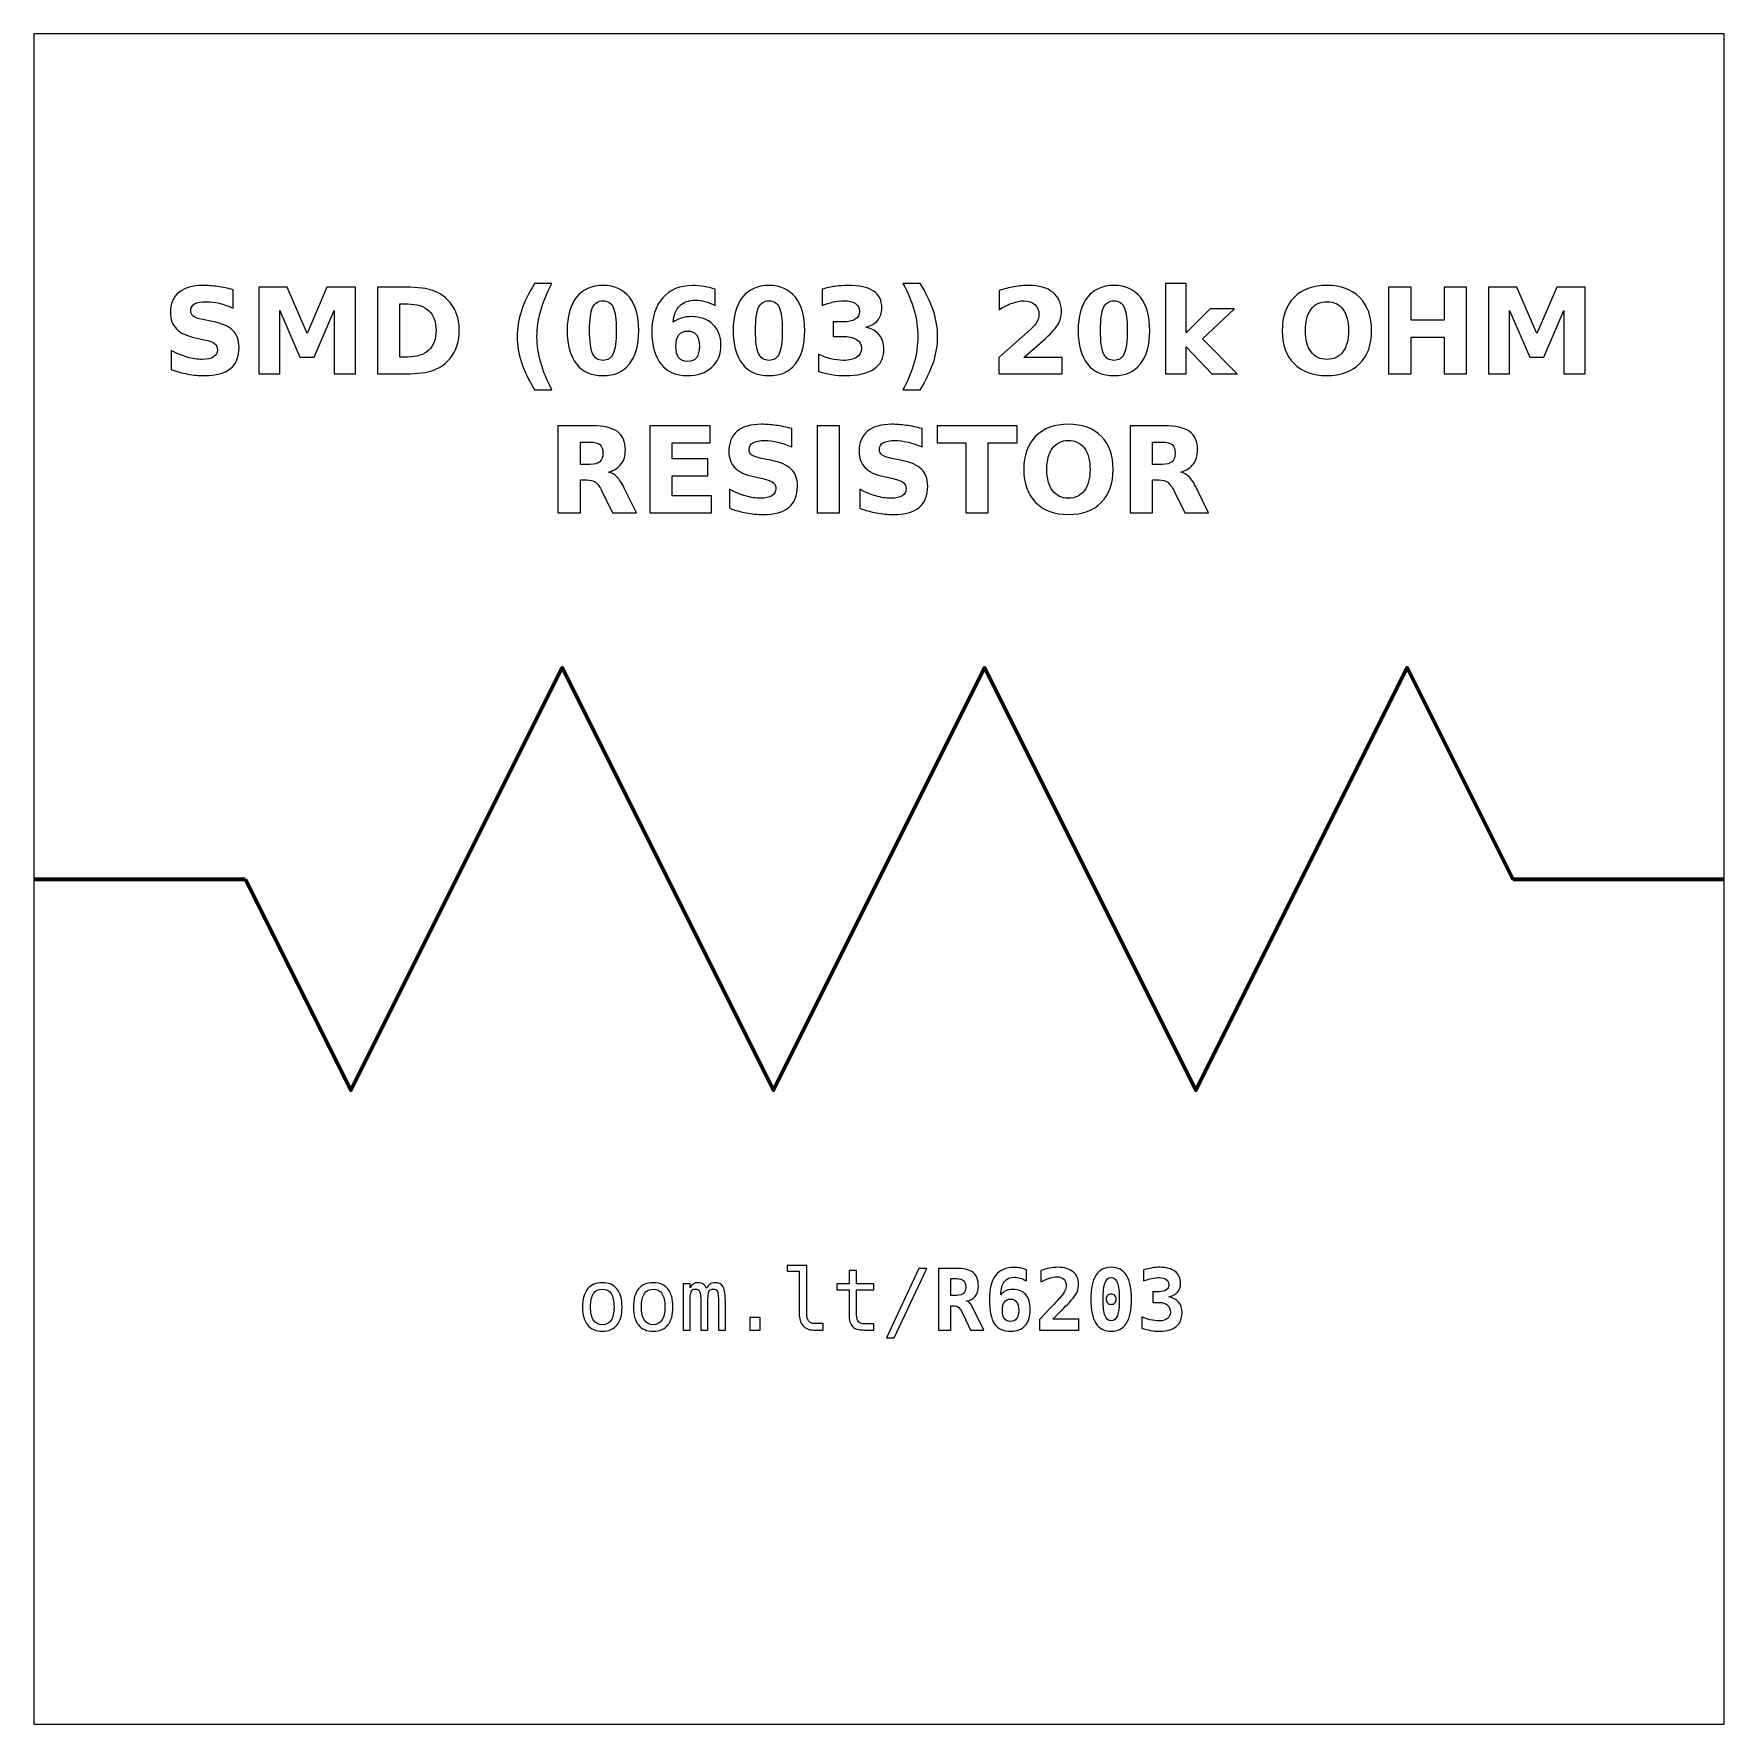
# Model space of a CAD drawing. Header units: centimetres. Extents: x -11.5 to -9.5, y -15.85 to -13.85.
import ezdxf

# ---------------------------------------------------------------- set-up
doc = ezdxf.new("R2010")
doc.units = ezdxf.units.CM
doc.header["$MEASUREMENT"] = 0
doc.layers.add('Layer 1', color=7, linetype='Continuous')

msp = doc.modelspace()

# ---------------------------------------------------------------- linework, layer by layer
at = {"layer": 'Layer 1', "color": 7}
msp.add_lwpolyline([(-11.5, -15.85), (-9.5, -15.85), (-9.5, -13.85), (-11.5, -13.85), (-11.5, -15.85)], close=True, dxfattribs=at)
at = {"layer": 'Layer 1', "color": 250}
for points, knots in [([(-11.26396, -14.15284), (-11.26396, -14.15284), (-11.26396, -14.17459), (-11.26396, -14.17459), (-11.26396, -14.17459), (-11.26961, -14.17207), (-11.27513, -14.17017), (-11.28049, -14.16888), (-11.28049, -14.16888), (-11.28588, -14.16758), (-11.29096, -14.16695), (-11.29573, -14.16695), (-11.29573, -14.16695), (-11.30206, -14.16695), (-11.30676, -14.16782), (-11.3098, -14.16956), (-11.3098, -14.16956), (-11.31283, -14.17132), (-11.31434, -14.17403), (-11.31434, -14.1777), (-11.31434, -14.1777), (-11.31434, -14.18045), (-11.31333, -14.18261), (-11.31128, -14.18414), (-11.31128, -14.18414), (-11.30923, -14.18567), (-11.30552, -14.18701), (-11.30013, -14.18811), (-11.30013, -14.18811), (-11.30013, -14.18811), (-11.28884, -14.19037), (-11.28884, -14.19037), (-11.28884, -14.19037), (-11.27739, -14.19268), (-11.26928, -14.19616), (-11.26446, -14.20086), (-11.26446, -14.20086), (-11.25963, -14.20554), (-11.25721, -14.2122), (-11.25721, -14.22083), (-11.25721, -14.22083), (-11.25721, -14.23219), (-11.26057, -14.24063), (-11.2673, -14.24616), (-11.2673, -14.24616), (-11.27403, -14.25168), (-11.2843, -14.25446), (-11.29813, -14.25446), (-11.29813, -14.25446), (-11.30467, -14.25446), (-11.31121, -14.25385), (-11.31777, -14.2526), (-11.31777, -14.2526), (-11.32433, -14.25135), (-11.33092, -14.24952), (-11.33748, -14.2471), (-11.33748, -14.2471), (-11.33748, -14.2471), (-11.33748, -14.22471), (-11.33748, -14.22471), (-11.33748, -14.22471), (-11.33092, -14.22819), (-11.32457, -14.23082), (-11.31843, -14.23259), (-11.31843, -14.23259), (-11.31229, -14.23435), (-11.30639, -14.23524), (-11.3007, -14.23524), (-11.3007, -14.23524), (-11.29491, -14.23524), (-11.29047, -14.23428), (-11.28739, -14.23235), (-11.28739, -14.23235), (-11.2843, -14.23042), (-11.28278, -14.22767), (-11.28278, -14.22407), (-11.28278, -14.22407), (-11.28278, -14.22087), (-11.28381, -14.21838), (-11.2859, -14.21664), (-11.2859, -14.21664), (-11.288, -14.2149), (-11.29216, -14.21333), (-11.29842, -14.21196), (-11.29842, -14.21196), (-11.29842, -14.21196), (-11.30869, -14.20968), (-11.30869, -14.20968), (-11.30869, -14.20968), (-11.31897, -14.20747), (-11.3265, -14.20397), (-11.33125, -14.19914), (-11.33125, -14.19914), (-11.336, -14.19432), (-11.33837, -14.18781), (-11.33837, -14.17965), (-11.33837, -14.17965), (-11.33837, -14.16939), (-11.33506, -14.16151), (-11.32845, -14.15601), (-11.32845, -14.15601), (-11.32184, -14.15048), (-11.31234, -14.14773), (-11.29992, -14.14773), (-11.29992, -14.14773), (-11.29428, -14.14773), (-11.28847, -14.14816), (-11.28249, -14.149), (-11.28249, -14.149), (-11.27652, -14.14985), (-11.27034, -14.15112), (-11.26396, -14.15284)], [0, 0, 0, 0, 0.0357143, 0.0357143, 0.0357143, 0.0357143, 0.0714286, 0.0714286, 0.0714286, 0.0714286, 0.1071429, 0.1071429, 0.1071429, 0.1071429, 0.1428571, 0.1428571, 0.1428571, 0.1428571, 0.1785714, 0.1785714, 0.1785714, 0.1785714, 0.2142857, 0.2142857, 0.2142857, 0.2142857, 0.25, 0.25, 0.25, 0.25, 0.2857143, 0.2857143, 0.2857143, 0.2857143, 0.3214286, 0.3214286, 0.3214286, 0.3214286, 0.3571429, 0.3571429, 0.3571429, 0.3571429, 0.3928571, 0.3928571, 0.3928571, 0.3928571, 0.4285714, 0.4285714, 0.4285714, 0.4285714, 0.4642857, 0.4642857, 0.4642857, 0.4642857, 0.5, 0.5, 0.5, 0.5, 0.5357143, 0.5357143, 0.5357143, 0.5357143, 0.5714286, 0.5714286, 0.5714286, 0.5714286, 0.6071429, 0.6071429, 0.6071429, 0.6071429, 0.6428571, 0.6428571, 0.6428571, 0.6428571, 0.6785714, 0.6785714, 0.6785714, 0.6785714, 0.7142857, 0.7142857, 0.7142857, 0.7142857, 0.75, 0.75, 0.75, 0.75, 0.7857143, 0.7857143, 0.7857143, 0.7857143, 0.8214286, 0.8214286, 0.8214286, 0.8214286, 0.8571429, 0.8571429, 0.8571429, 0.8571429, 0.8928571, 0.8928571, 0.8928571, 0.8928571, 0.9285714, 0.9285714, 0.9285714, 0.9285714, 0.9642857, 0.9642857, 0.9642857, 0.9642857, 1, 1, 1, 1]), ([(-11.23393, -14.14959), (-11.23393, -14.14959), (-11.20018, -14.14959), (-11.20018, -14.14959), (-11.20018, -14.14959), (-11.20018, -14.14959), (-11.17673, -14.20465), (-11.17673, -14.20465), (-11.17673, -14.20465), (-11.17673, -14.20465), (-11.15317, -14.14959), (-11.15317, -14.14959), (-11.15317, -14.14959), (-11.15317, -14.14959), (-11.11949, -14.14959), (-11.11949, -14.14959), (-11.11949, -14.14959), (-11.11949, -14.14959), (-11.11949, -14.25246), (-11.11949, -14.25246), (-11.11949, -14.25246), (-11.11949, -14.25246), (-11.14456, -14.25246), (-11.14456, -14.25246), (-11.14456, -14.25246), (-11.14456, -14.25246), (-11.14456, -14.17722), (-11.14456, -14.17722), (-11.14456, -14.17722), (-11.14456, -14.17722), (-11.16827, -14.23268), (-11.16827, -14.23268), (-11.16827, -14.23268), (-11.16827, -14.23268), (-11.18508, -14.23268), (-11.18508, -14.23268), (-11.18508, -14.23268), (-11.18508, -14.23268), (-11.20879, -14.17722), (-11.20879, -14.17722), (-11.20879, -14.17722), (-11.20879, -14.17722), (-11.20879, -14.25246), (-11.20879, -14.25246), (-11.20879, -14.25246), (-11.20879, -14.25246), (-11.23393, -14.25246), (-11.23393, -14.25246), (-11.23393, -14.25246), (-11.23393, -14.25246), (-11.23393, -14.14959), (-11.23393, -14.14959)], [0, 0, 0, 0, 0.0769231, 0.0769231, 0.0769231, 0.0769231, 0.1538462, 0.1538462, 0.1538462, 0.1538462, 0.2307692, 0.2307692, 0.2307692, 0.2307692, 0.3076923, 0.3076923, 0.3076923, 0.3076923, 0.3846154, 0.3846154, 0.3846154, 0.3846154, 0.4615385, 0.4615385, 0.4615385, 0.4615385, 0.5384615, 0.5384615, 0.5384615, 0.5384615, 0.6153846, 0.6153846, 0.6153846, 0.6153846, 0.6923077, 0.6923077, 0.6923077, 0.6923077, 0.7692308, 0.7692308, 0.7692308, 0.7692308, 0.8461538, 0.8461538, 0.8461538, 0.8461538, 0.9230769, 0.9230769, 0.9230769, 0.9230769, 1, 1, 1, 1]), ([(-11.0935, -14.14959), (-11.0935, -14.14959), (-11.06551, -14.14959), (-11.06551, -14.14959), (-11.06551, -14.14959), (-11.0499, -14.14959), (-11.03828, -14.1507), (-11.03064, -14.15293), (-11.03064, -14.15293), (-11.02299, -14.15516), (-11.01643, -14.15893), (-11.01095, -14.16427), (-11.01095, -14.16427), (-11.00613, -14.1689), (-11.00256, -14.17426), (-11.0002, -14.18033), (-11.0002, -14.18033), (-10.99788, -14.18637), (-10.9967, -14.19324), (-10.9967, -14.20093), (-10.9967, -14.20093), (-10.9967, -14.20869), (-10.99788, -14.21561), (-11.0002, -14.2217), (-11.0002, -14.2217), (-11.00256, -14.22779), (-11.00613, -14.23315), (-11.01095, -14.23778), (-11.01095, -14.23778), (-11.01648, -14.24312), (-11.02309, -14.24689), (-11.0308, -14.24912), (-11.0308, -14.24912), (-11.03852, -14.25135), (-11.05009, -14.25246), (-11.06551, -14.25246), (-11.06551, -14.25246), (-11.06551, -14.25246), (-11.0935, -14.25246), (-11.0935, -14.25246), (-11.0935, -14.25246), (-11.0935, -14.25246), (-11.0935, -14.14959), (-11.0935, -14.14959)], [0, 0, 0, 0, 0.0909091, 0.0909091, 0.0909091, 0.0909091, 0.1818182, 0.1818182, 0.1818182, 0.1818182, 0.2727273, 0.2727273, 0.2727273, 0.2727273, 0.3636364, 0.3636364, 0.3636364, 0.3636364, 0.4545455, 0.4545455, 0.4545455, 0.4545455, 0.5454545, 0.5454545, 0.5454545, 0.5454545, 0.6363636, 0.6363636, 0.6363636, 0.6363636, 0.7272727, 0.7272727, 0.7272727, 0.7272727, 0.8181818, 0.8181818, 0.8181818, 0.8181818, 0.9090909, 0.9090909, 0.9090909, 0.9090909, 1, 1, 1, 1]), ([(-10.88701, -14.27106), (-10.88701, -14.27106), (-10.90747, -14.27106), (-10.90747, -14.27106), (-10.90747, -14.27106), (-10.9145, -14.25973), (-10.9197, -14.24893), (-10.92304, -14.2387), (-10.92304, -14.2387), (-10.9264, -14.22849), (-10.92807, -14.21836), (-10.92807, -14.20829), (-10.92807, -14.20829), (-10.92807, -14.19823), (-10.92638, -14.18804), (-10.92302, -14.17774), (-10.92302, -14.17774), (-10.91963, -14.16742), (-10.91446, -14.15665), (-10.90747, -14.14538), (-10.90747, -14.14538), (-10.90747, -14.14538), (-10.88701, -14.14538), (-10.88701, -14.14538), (-10.88701, -14.14538), (-10.89289, -14.15627), (-10.89729, -14.16692), (-10.90023, -14.17732), (-10.90023, -14.17732), (-10.90317, -14.18771), (-10.90465, -14.19799), (-10.90465, -14.20815), (-10.90465, -14.20815), (-10.90465, -14.21831), (-10.90319, -14.22859), (-10.90028, -14.23903), (-10.90028, -14.23903), (-10.89736, -14.24945), (-10.89294, -14.26013), (-10.88701, -14.27106)], [0, 0, 0, 0, 0.1, 0.1, 0.1, 0.1, 0.2, 0.2, 0.2, 0.2, 0.3, 0.3, 0.3, 0.3, 0.4, 0.4, 0.4, 0.4, 0.5, 0.5, 0.5, 0.5, 0.6, 0.6, 0.6, 0.6, 0.7, 0.7, 0.7, 0.7, 0.8, 0.8, 0.8, 0.8, 0.9, 0.9, 0.9, 0.9, 1, 1, 1, 1]), ([(-10.78428, -14.20112), (-10.78428, -14.21817), (-10.78795, -14.23132), (-10.79531, -14.24058), (-10.79531, -14.24058), (-10.80265, -14.24983), (-10.81309, -14.25446), (-10.82659, -14.25446), (-10.82659, -14.25446), (-10.84014, -14.25446), (-10.8506, -14.24983), (-10.85794, -14.24058), (-10.85794, -14.24058), (-10.8653, -14.23132), (-10.86897, -14.21817), (-10.86897, -14.20112), (-10.86897, -14.20112), (-10.86897, -14.18405), (-10.8653, -14.17087), (-10.85794, -14.16161), (-10.85794, -14.16161), (-10.8506, -14.15237), (-10.84014, -14.14773), (-10.82659, -14.14773), (-10.82659, -14.14773), (-10.81309, -14.14773), (-10.80265, -14.15237), (-10.79531, -14.16161), (-10.79531, -14.16161), (-10.78795, -14.17087), (-10.78428, -14.18405), (-10.78428, -14.20112)], [0, 0, 0, 0, 0.125, 0.125, 0.125, 0.125, 0.25, 0.25, 0.25, 0.25, 0.375, 0.375, 0.375, 0.375, 0.5, 0.5, 0.5, 0.5, 0.625, 0.625, 0.625, 0.625, 0.75, 0.75, 0.75, 0.75, 0.875, 0.875, 0.875, 0.875, 1, 1, 1, 1]), ([(-10.69369, -14.15227), (-10.69369, -14.15227), (-10.69369, -14.1713), (-10.69369, -14.1713), (-10.69369, -14.1713), (-10.69806, -14.16923), (-10.70215, -14.1677), (-10.70601, -14.16671), (-10.70601, -14.16671), (-10.70987, -14.16572), (-10.71365, -14.16523), (-10.71732, -14.16523), (-10.71732, -14.16523), (-10.72523, -14.16523), (-10.73136, -14.16742), (-10.73578, -14.17182), (-10.73578, -14.17182), (-10.74018, -14.17619), (-10.74277, -14.1827), (-10.7435, -14.19134), (-10.7435, -14.19134), (-10.74047, -14.1891), (-10.73717, -14.18741), (-10.73364, -14.18628), (-10.73364, -14.18628), (-10.73012, -14.18515), (-10.72626, -14.18459), (-10.72207, -14.18459), (-10.72207, -14.18459), (-10.71156, -14.18459), (-10.70307, -14.18767), (-10.69663, -14.19383), (-10.69663, -14.19383), (-10.69016, -14.19997), (-10.68694, -14.20803), (-10.68694, -14.21801), (-10.68694, -14.21801), (-10.68694, -14.22904), (-10.69054, -14.23786), (-10.69776, -14.24451), (-10.69776, -14.24451), (-10.70495, -14.25114), (-10.71464, -14.25446), (-10.72675, -14.25446), (-10.72675, -14.25446), (-10.74011, -14.25446), (-10.75046, -14.24994), (-10.7578, -14.24091), (-10.7578, -14.24091), (-10.76511, -14.2319), (-10.76878, -14.21909), (-10.76878, -14.20251), (-10.76878, -14.20251), (-10.76878, -14.18553), (-10.7645, -14.17217), (-10.75594, -14.16246), (-10.75594, -14.16246), (-10.74736, -14.15274), (-10.73562, -14.14787), (-10.72069, -14.14787), (-10.72069, -14.14787), (-10.71596, -14.14787), (-10.71137, -14.14825), (-10.7069, -14.14898), (-10.7069, -14.14898), (-10.70246, -14.14971), (-10.69806, -14.15081), (-10.69369, -14.15227)], [0, 0, 0, 0, 0.0588235, 0.0588235, 0.0588235, 0.0588235, 0.1176471, 0.1176471, 0.1176471, 0.1176471, 0.1764706, 0.1764706, 0.1764706, 0.1764706, 0.2352941, 0.2352941, 0.2352941, 0.2352941, 0.2941176, 0.2941176, 0.2941176, 0.2941176, 0.3529412, 0.3529412, 0.3529412, 0.3529412, 0.4117647, 0.4117647, 0.4117647, 0.4117647, 0.4705882, 0.4705882, 0.4705882, 0.4705882, 0.5294118, 0.5294118, 0.5294118, 0.5294118, 0.5882353, 0.5882353, 0.5882353, 0.5882353, 0.6470588, 0.6470588, 0.6470588, 0.6470588, 0.7058824, 0.7058824, 0.7058824, 0.7058824, 0.7647059, 0.7647059, 0.7647059, 0.7647059, 0.8235294, 0.8235294, 0.8235294, 0.8235294, 0.8823529, 0.8823529, 0.8823529, 0.8823529, 0.9411765, 0.9411765, 0.9411765, 0.9411765, 1, 1, 1, 1]), ([(-10.5879, -14.20112), (-10.5879, -14.21817), (-10.59157, -14.23132), (-10.59893, -14.24058), (-10.59893, -14.24058), (-10.60627, -14.24983), (-10.61671, -14.25446), (-10.63021, -14.25446), (-10.63021, -14.25446), (-10.64376, -14.25446), (-10.65422, -14.24983), (-10.66156, -14.24058), (-10.66156, -14.24058), (-10.66892, -14.23132), (-10.67259, -14.21817), (-10.67259, -14.20112), (-10.67259, -14.20112), (-10.67259, -14.18405), (-10.66892, -14.17087), (-10.66156, -14.16161), (-10.66156, -14.16161), (-10.65422, -14.15237), (-10.64376, -14.14773), (-10.63021, -14.14773), (-10.63021, -14.14773), (-10.61671, -14.14773), (-10.60627, -14.15237), (-10.59893, -14.16161), (-10.59893, -14.16161), (-10.59157, -14.17087), (-10.5879, -14.18405), (-10.5879, -14.20112)], [0, 0, 0, 0, 0.125, 0.125, 0.125, 0.125, 0.25, 0.25, 0.25, 0.25, 0.375, 0.375, 0.375, 0.375, 0.5, 0.5, 0.5, 0.5, 0.625, 0.625, 0.625, 0.625, 0.75, 0.75, 0.75, 0.75, 0.875, 0.875, 0.875, 0.875, 1, 1, 1, 1]), ([(-10.51542, -14.19698), (-10.5085, -14.19877), (-10.50321, -14.2019), (-10.49961, -14.20632), (-10.49961, -14.20632), (-10.49601, -14.21076), (-10.4942, -14.21638), (-10.4942, -14.22323), (-10.4942, -14.22323), (-10.4942, -14.23343), (-10.49811, -14.24119), (-10.50591, -14.24651), (-10.50591, -14.24651), (-10.51372, -14.2518), (-10.52511, -14.25446), (-10.54009, -14.25446), (-10.54009, -14.25446), (-10.54538, -14.25446), (-10.55067, -14.25404), (-10.55599, -14.25319), (-10.55599, -14.25319), (-10.56128, -14.25234), (-10.56652, -14.25105), (-10.57172, -14.24936), (-10.57172, -14.24936), (-10.57172, -14.24936), (-10.57172, -14.22889), (-10.57172, -14.22889), (-10.57172, -14.22889), (-10.56676, -14.23136), (-10.56184, -14.23325), (-10.55695, -14.23452), (-10.55695, -14.23452), (-10.55206, -14.23576), (-10.54724, -14.2364), (-10.54251, -14.2364), (-10.54251, -14.2364), (-10.53548, -14.2364), (-10.53009, -14.23517), (-10.52635, -14.23275), (-10.52635, -14.23275), (-10.52261, -14.23031), (-10.52073, -14.22683), (-10.52073, -14.22226), (-10.52073, -14.22226), (-10.52073, -14.21758), (-10.52266, -14.21403), (-10.52649, -14.21163), (-10.52649, -14.21163), (-10.53033, -14.20921), (-10.53599, -14.20801), (-10.54347, -14.20801), (-10.54347, -14.20801), (-10.54347, -14.20801), (-10.55408, -14.20801), (-10.55408, -14.20801), (-10.55408, -14.20801), (-10.55408, -14.20801), (-10.55408, -14.19091), (-10.55408, -14.19091), (-10.55408, -14.19091), (-10.55408, -14.19091), (-10.54293, -14.19091), (-10.54293, -14.19091), (-10.54293, -14.19091), (-10.53625, -14.19091), (-10.53131, -14.18988), (-10.52805, -14.18778), (-10.52805, -14.18778), (-10.52478, -14.18569), (-10.52315, -14.18252), (-10.52315, -14.17826), (-10.52315, -14.17826), (-10.52315, -14.17431), (-10.52473, -14.17125), (-10.5279, -14.16911), (-10.5279, -14.16911), (-10.53108, -14.16695), (-10.53555, -14.16587), (-10.54133, -14.16587), (-10.54133, -14.16587), (-10.54561, -14.16587), (-10.54992, -14.16634), (-10.55429, -14.1673), (-10.55429, -14.1673), (-10.55864, -14.16826), (-10.56297, -14.1697), (-10.5673, -14.17158), (-10.5673, -14.17158), (-10.5673, -14.17158), (-10.5673, -14.15215), (-10.5673, -14.15215), (-10.5673, -14.15215), (-10.56205, -14.15067), (-10.55688, -14.14957), (-10.55173, -14.14884), (-10.55173, -14.14884), (-10.54658, -14.14811), (-10.54155, -14.14773), (-10.53658, -14.14773), (-10.53658, -14.14773), (-10.52322, -14.14773), (-10.51321, -14.14992), (-10.50657, -14.15432), (-10.50657, -14.15432), (-10.49994, -14.15869), (-10.49663, -14.1653), (-10.49663, -14.17412), (-10.49663, -14.17412), (-10.49663, -14.18012), (-10.4982, -14.18506), (-10.50138, -14.18889), (-10.50138, -14.18889), (-10.50455, -14.19272), (-10.50923, -14.19543), (-10.51542, -14.19698)], [0, 0, 0, 0, 0.0344828, 0.0344828, 0.0344828, 0.0344828, 0.0689655, 0.0689655, 0.0689655, 0.0689655, 0.1034483, 0.1034483, 0.1034483, 0.1034483, 0.137931, 0.137931, 0.137931, 0.137931, 0.1724138, 0.1724138, 0.1724138, 0.1724138, 0.2068966, 0.2068966, 0.2068966, 0.2068966, 0.2413793, 0.2413793, 0.2413793, 0.2413793, 0.2758621, 0.2758621, 0.2758621, 0.2758621, 0.3103448, 0.3103448, 0.3103448, 0.3103448, 0.3448276, 0.3448276, 0.3448276, 0.3448276, 0.3793103, 0.3793103, 0.3793103, 0.3793103, 0.4137931, 0.4137931, 0.4137931, 0.4137931, 0.4482759, 0.4482759, 0.4482759, 0.4482759, 0.4827586, 0.4827586, 0.4827586, 0.4827586, 0.5172414, 0.5172414, 0.5172414, 0.5172414, 0.5517241, 0.5517241, 0.5517241, 0.5517241, 0.5862069, 0.5862069, 0.5862069, 0.5862069, 0.6206897, 0.6206897, 0.6206897, 0.6206897, 0.6551724, 0.6551724, 0.6551724, 0.6551724, 0.6896552, 0.6896552, 0.6896552, 0.6896552, 0.7241379, 0.7241379, 0.7241379, 0.7241379, 0.7586207, 0.7586207, 0.7586207, 0.7586207, 0.7931034, 0.7931034, 0.7931034, 0.7931034, 0.8275862, 0.8275862, 0.8275862, 0.8275862, 0.862069, 0.862069, 0.862069, 0.862069, 0.8965517, 0.8965517, 0.8965517, 0.8965517, 0.9310345, 0.9310345, 0.9310345, 0.9310345, 0.9655172, 0.9655172, 0.9655172, 0.9655172, 1, 1, 1, 1]), ([(-10.47167, -14.27106), (-10.46579, -14.26013), (-10.46137, -14.24945), (-10.45843, -14.23903), (-10.45843, -14.23903), (-10.45549, -14.22859), (-10.45403, -14.21831), (-10.45403, -14.20815), (-10.45403, -14.20815), (-10.45403, -14.19799), (-10.45549, -14.18771), (-10.45843, -14.17732), (-10.45843, -14.17732), (-10.46137, -14.16692), (-10.46579, -14.15627), (-10.47167, -14.14538), (-10.47167, -14.14538), (-10.47167, -14.14538), (-10.45121, -14.14538), (-10.45121, -14.14538), (-10.45121, -14.14538), (-10.44423, -14.15665), (-10.43905, -14.16742), (-10.43566, -14.17774), (-10.43566, -14.17774), (-10.4323, -14.18804), (-10.43061, -14.19823), (-10.43061, -14.20829), (-10.43061, -14.20829), (-10.43061, -14.21836), (-10.43228, -14.22849), (-10.43564, -14.2387), (-10.43564, -14.2387), (-10.43898, -14.24893), (-10.44418, -14.25973), (-10.45121, -14.27106), (-10.45121, -14.27106), (-10.45121, -14.27106), (-10.47167, -14.27106), (-10.47167, -14.27106)], [0, 0, 0, 0, 0.1, 0.1, 0.1, 0.1, 0.2, 0.2, 0.2, 0.2, 0.3, 0.3, 0.3, 0.3, 0.4, 0.4, 0.4, 0.4, 0.5, 0.5, 0.5, 0.5, 0.6, 0.6, 0.6, 0.6, 0.7, 0.7, 0.7, 0.7, 0.8, 0.8, 0.8, 0.8, 0.9, 0.9, 0.9, 0.9, 1, 1, 1, 1]), ([(-10.32868, -14.23296), (-10.32868, -14.23296), (-10.2834, -14.23296), (-10.2834, -14.23296), (-10.2834, -14.23296), (-10.2834, -14.23296), (-10.2834, -14.25246), (-10.2834, -14.25246), (-10.2834, -14.25246), (-10.2834, -14.25246), (-10.35817, -14.25246), (-10.35817, -14.25246), (-10.35817, -14.25246), (-10.35817, -14.25246), (-10.35817, -14.23296), (-10.35817, -14.23296), (-10.35817, -14.23296), (-10.35817, -14.23296), (-10.32061, -14.19983), (-10.32061, -14.19983), (-10.32061, -14.19983), (-10.31725, -14.19679), (-10.31478, -14.19383), (-10.31318, -14.19094), (-10.31318, -14.19094), (-10.31156, -14.18804), (-10.31076, -14.18503), (-10.31076, -14.1819), (-10.31076, -14.1819), (-10.31076, -14.17708), (-10.31238, -14.1732), (-10.31562, -14.17026), (-10.31562, -14.17026), (-10.31885, -14.16732), (-10.32315, -14.16587), (-10.32854, -14.16587), (-10.32854, -14.16587), (-10.33267, -14.16587), (-10.33719, -14.16676), (-10.34211, -14.16852), (-10.34211, -14.16852), (-10.34702, -14.17029), (-10.35229, -14.17292), (-10.35789, -14.1764), (-10.35789, -14.1764), (-10.35789, -14.1764), (-10.35789, -14.1538), (-10.35789, -14.1538), (-10.35789, -14.1538), (-10.35191, -14.15183), (-10.34601, -14.15032), (-10.34018, -14.14929), (-10.34018, -14.14929), (-10.33434, -14.14825), (-10.32863, -14.14773), (-10.32301, -14.14773), (-10.32301, -14.14773), (-10.31071, -14.14773), (-10.30114, -14.15044), (-10.29432, -14.15587), (-10.29432, -14.15587), (-10.2875, -14.16128), (-10.28409, -14.16883), (-10.28409, -14.17854), (-10.28409, -14.17854), (-10.28409, -14.18414), (-10.28554, -14.18936), (-10.28844, -14.19421), (-10.28844, -14.19421), (-10.29133, -14.19905), (-10.29742, -14.20554), (-10.30669, -14.21368), (-10.30669, -14.21368), (-10.30669, -14.21368), (-10.32868, -14.23296), (-10.32868, -14.23296)], [0, 0, 0, 0, 0.0526316, 0.0526316, 0.0526316, 0.0526316, 0.1052632, 0.1052632, 0.1052632, 0.1052632, 0.1578947, 0.1578947, 0.1578947, 0.1578947, 0.2105263, 0.2105263, 0.2105263, 0.2105263, 0.2631579, 0.2631579, 0.2631579, 0.2631579, 0.3157895, 0.3157895, 0.3157895, 0.3157895, 0.3684211, 0.3684211, 0.3684211, 0.3684211, 0.4210526, 0.4210526, 0.4210526, 0.4210526, 0.4736842, 0.4736842, 0.4736842, 0.4736842, 0.5263158, 0.5263158, 0.5263158, 0.5263158, 0.5789474, 0.5789474, 0.5789474, 0.5789474, 0.6315789, 0.6315789, 0.6315789, 0.6315789, 0.6842105, 0.6842105, 0.6842105, 0.6842105, 0.7368421, 0.7368421, 0.7368421, 0.7368421, 0.7894737, 0.7894737, 0.7894737, 0.7894737, 0.8421053, 0.8421053, 0.8421053, 0.8421053, 0.8947368, 0.8947368, 0.8947368, 0.8947368, 0.9473684, 0.9473684, 0.9473684, 0.9473684, 1, 1, 1, 1]), ([(-10.17971, -14.20112), (-10.17971, -14.21817), (-10.18338, -14.23132), (-10.19074, -14.24058), (-10.19074, -14.24058), (-10.19808, -14.24983), (-10.20852, -14.25446), (-10.22202, -14.25446), (-10.22202, -14.25446), (-10.23557, -14.25446), (-10.24603, -14.24983), (-10.25337, -14.24058), (-10.25337, -14.24058), (-10.26073, -14.23132), (-10.2644, -14.21817), (-10.2644, -14.20112), (-10.2644, -14.20112), (-10.2644, -14.18405), (-10.26073, -14.17087), (-10.25337, -14.16161), (-10.25337, -14.16161), (-10.24603, -14.15237), (-10.23557, -14.14773), (-10.22202, -14.14773), (-10.22202, -14.14773), (-10.20852, -14.14773), (-10.19808, -14.15237), (-10.19074, -14.16161), (-10.19074, -14.16161), (-10.18338, -14.17087), (-10.17971, -14.18405), (-10.17971, -14.20112)], [0, 0, 0, 0, 0.125, 0.125, 0.125, 0.125, 0.25, 0.25, 0.25, 0.25, 0.375, 0.375, 0.375, 0.375, 0.5, 0.5, 0.5, 0.5, 0.625, 0.625, 0.625, 0.625, 0.75, 0.75, 0.75, 0.75, 0.875, 0.875, 0.875, 0.875, 1, 1, 1, 1]), ([(-10.16111, -14.14524), (-10.16111, -14.14524), (-10.13644, -14.14524), (-10.13644, -14.14524), (-10.13644, -14.14524), (-10.13644, -14.14524), (-10.13644, -14.20361), (-10.13644, -14.20361), (-10.13644, -14.20361), (-10.13644, -14.20361), (-10.10805, -14.1753), (-10.10805, -14.1753), (-10.10805, -14.1753), (-10.10805, -14.1753), (-10.07938, -14.1753), (-10.07938, -14.1753), (-10.07938, -14.1753), (-10.07938, -14.1753), (-10.11708, -14.21071), (-10.11708, -14.21071), (-10.11708, -14.21071), (-10.11708, -14.21071), (-10.07642, -14.25246), (-10.07642, -14.25246), (-10.07642, -14.25246), (-10.07642, -14.25246), (-10.10633, -14.25246), (-10.10633, -14.25246), (-10.10633, -14.25246), (-10.10633, -14.25246), (-10.13644, -14.22029), (-10.13644, -14.22029), (-10.13644, -14.22029), (-10.13644, -14.22029), (-10.13644, -14.25246), (-10.13644, -14.25246), (-10.13644, -14.25246), (-10.13644, -14.25246), (-10.16111, -14.25246), (-10.16111, -14.25246), (-10.16111, -14.25246), (-10.16111, -14.25246), (-10.16111, -14.14524), (-10.16111, -14.14524)], [0, 0, 0, 0, 0.0909091, 0.0909091, 0.0909091, 0.0909091, 0.1818182, 0.1818182, 0.1818182, 0.1818182, 0.2727273, 0.2727273, 0.2727273, 0.2727273, 0.3636364, 0.3636364, 0.3636364, 0.3636364, 0.4545455, 0.4545455, 0.4545455, 0.4545455, 0.5454545, 0.5454545, 0.5454545, 0.5454545, 0.6363636, 0.6363636, 0.6363636, 0.6363636, 0.7272727, 0.7272727, 0.7272727, 0.7272727, 0.8181818, 0.8181818, 0.8181818, 0.8181818, 0.9090909, 0.9090909, 0.9090909, 0.9090909, 1, 1, 1, 1]), ([(-9.97004, -14.14773), (-9.95351, -14.14773), (-9.94055, -14.15246), (-9.93119, -14.16194), (-9.93119, -14.16194), (-9.92181, -14.17139), (-9.91713, -14.18444), (-9.91713, -14.20112), (-9.91713, -14.20112), (-9.91713, -14.21775), (-9.92181, -14.2308), (-9.93119, -14.24025), (-9.93119, -14.24025), (-9.94055, -14.24973), (-9.95351, -14.25446), (-9.97004, -14.25446), (-9.97004, -14.25446), (-9.98653, -14.25446), (-9.99946, -14.24973), (-10.00887, -14.24025), (-10.00887, -14.24025), (-10.01825, -14.2308), (-10.02296, -14.21775), (-10.02296, -14.20112), (-10.02296, -14.20112), (-10.02296, -14.18444), (-10.01825, -14.17139), (-10.00887, -14.16194), (-10.00887, -14.16194), (-9.99946, -14.15246), (-9.98653, -14.14773), (-9.97004, -14.14773)], [0, 0, 0, 0, 0.125, 0.125, 0.125, 0.125, 0.25, 0.25, 0.25, 0.25, 0.375, 0.375, 0.375, 0.375, 0.5, 0.5, 0.5, 0.5, 0.625, 0.625, 0.625, 0.625, 0.75, 0.75, 0.75, 0.75, 0.875, 0.875, 0.875, 0.875, 1, 1, 1, 1]), ([(-9.89706, -14.14959), (-9.89706, -14.14959), (-9.87053, -14.14959), (-9.87053, -14.14959), (-9.87053, -14.14959), (-9.87053, -14.14959), (-9.87053, -14.1888), (-9.87053, -14.1888), (-9.87053, -14.1888), (-9.87053, -14.1888), (-9.8314, -14.1888), (-9.8314, -14.1888), (-9.8314, -14.1888), (-9.8314, -14.1888), (-9.8314, -14.14959), (-9.8314, -14.14959), (-9.8314, -14.14959), (-9.8314, -14.14959), (-9.80487, -14.14959), (-9.80487, -14.14959), (-9.80487, -14.14959), (-9.80487, -14.14959), (-9.80487, -14.25246), (-9.80487, -14.25246), (-9.80487, -14.25246), (-9.80487, -14.25246), (-9.8314, -14.25246), (-9.8314, -14.25246), (-9.8314, -14.25246), (-9.8314, -14.25246), (-9.8314, -14.20886), (-9.8314, -14.20886), (-9.8314, -14.20886), (-9.8314, -14.20886), (-9.87053, -14.20886), (-9.87053, -14.20886), (-9.87053, -14.20886), (-9.87053, -14.20886), (-9.87053, -14.25246), (-9.87053, -14.25246), (-9.87053, -14.25246), (-9.87053, -14.25246), (-9.89706, -14.25246), (-9.89706, -14.25246), (-9.89706, -14.25246), (-9.89706, -14.25246), (-9.89706, -14.14959), (-9.89706, -14.14959)], [0, 0, 0, 0, 0.0833333, 0.0833333, 0.0833333, 0.0833333, 0.1666667, 0.1666667, 0.1666667, 0.1666667, 0.25, 0.25, 0.25, 0.25, 0.3333333, 0.3333333, 0.3333333, 0.3333333, 0.4166667, 0.4166667, 0.4166667, 0.4166667, 0.5, 0.5, 0.5, 0.5, 0.5833333, 0.5833333, 0.5833333, 0.5833333, 0.6666667, 0.6666667, 0.6666667, 0.6666667, 0.75, 0.75, 0.75, 0.75, 0.8333333, 0.8333333, 0.8333333, 0.8333333, 0.9166667, 0.9166667, 0.9166667, 0.9166667, 1, 1, 1, 1]), ([(-9.77897, -14.14959), (-9.77897, -14.14959), (-9.74522, -14.14959), (-9.74522, -14.14959), (-9.74522, -14.14959), (-9.74522, -14.14959), (-9.72177, -14.20465), (-9.72177, -14.20465), (-9.72177, -14.20465), (-9.72177, -14.20465), (-9.69821, -14.14959), (-9.69821, -14.14959), (-9.69821, -14.14959), (-9.69821, -14.14959), (-9.66453, -14.14959), (-9.66453, -14.14959), (-9.66453, -14.14959), (-9.66453, -14.14959), (-9.66453, -14.25246), (-9.66453, -14.25246), (-9.66453, -14.25246), (-9.66453, -14.25246), (-9.6896, -14.25246), (-9.6896, -14.25246), (-9.6896, -14.25246), (-9.6896, -14.25246), (-9.6896, -14.17722), (-9.6896, -14.17722), (-9.6896, -14.17722), (-9.6896, -14.17722), (-9.71331, -14.23268), (-9.71331, -14.23268), (-9.71331, -14.23268), (-9.71331, -14.23268), (-9.73012, -14.23268), (-9.73012, -14.23268), (-9.73012, -14.23268), (-9.73012, -14.23268), (-9.75383, -14.17722), (-9.75383, -14.17722), (-9.75383, -14.17722), (-9.75383, -14.17722), (-9.75383, -14.25246), (-9.75383, -14.25246), (-9.75383, -14.25246), (-9.75383, -14.25246), (-9.77897, -14.25246), (-9.77897, -14.25246), (-9.77897, -14.25246), (-9.77897, -14.25246), (-9.77897, -14.14959), (-9.77897, -14.14959)], [0, 0, 0, 0, 0.0769231, 0.0769231, 0.0769231, 0.0769231, 0.1538462, 0.1538462, 0.1538462, 0.1538462, 0.2307692, 0.2307692, 0.2307692, 0.2307692, 0.3076923, 0.3076923, 0.3076923, 0.3076923, 0.3846154, 0.3846154, 0.3846154, 0.3846154, 0.4615385, 0.4615385, 0.4615385, 0.4615385, 0.5384615, 0.5384615, 0.5384615, 0.5384615, 0.6153846, 0.6153846, 0.6153846, 0.6153846, 0.6923077, 0.6923077, 0.6923077, 0.6923077, 0.7692308, 0.7692308, 0.7692308, 0.7692308, 0.8461538, 0.8461538, 0.8461538, 0.8461538, 0.9230769, 0.9230769, 0.9230769, 0.9230769, 1, 1, 1, 1]), ([(-11.06697, -14.16965), (-11.06697, -14.16965), (-11.06697, -14.2324), (-11.06697, -14.2324), (-11.06697, -14.2324), (-11.06697, -14.2324), (-11.05747, -14.2324), (-11.05747, -14.2324), (-11.05747, -14.2324), (-11.04663, -14.2324), (-11.03835, -14.22972), (-11.03264, -14.22433), (-11.03264, -14.22433), (-11.02692, -14.21897), (-11.02405, -14.21116), (-11.02405, -14.20093), (-11.02405, -14.20093), (-11.02405, -14.19072), (-11.0269, -14.18296), (-11.03259, -14.17765), (-11.03259, -14.17765), (-11.03828, -14.17231), (-11.04658, -14.16965), (-11.05747, -14.16965), (-11.05747, -14.16965), (-11.05747, -14.16965), (-11.06697, -14.16965), (-11.06697, -14.16965)], [0, 0, 0, 0, 0.1428571, 0.1428571, 0.1428571, 0.1428571, 0.2857143, 0.2857143, 0.2857143, 0.2857143, 0.4285714, 0.4285714, 0.4285714, 0.4285714, 0.5714286, 0.5714286, 0.5714286, 0.5714286, 0.7142857, 0.7142857, 0.7142857, 0.7142857, 0.8571429, 0.8571429, 0.8571429, 0.8571429, 1, 1, 1, 1]), ([(-10.81081, -14.20093), (-10.81081, -14.18807), (-10.81201, -14.17901), (-10.81443, -14.17374), (-10.81443, -14.17374), (-10.81683, -14.1685), (-10.8209, -14.16587), (-10.82659, -14.16587), (-10.82659, -14.16587), (-10.83228, -14.16587), (-10.83635, -14.1685), (-10.8388, -14.17374), (-10.8388, -14.17374), (-10.84122, -14.17901), (-10.84244, -14.18807), (-10.84244, -14.20093), (-10.84244, -14.20093), (-10.84244, -14.21391), (-10.84122, -14.22309), (-10.8388, -14.2284), (-10.8388, -14.2284), (-10.83635, -14.23374), (-10.83228, -14.2364), (-10.82659, -14.2364), (-10.82659, -14.2364), (-10.82095, -14.2364), (-10.8169, -14.23374), (-10.81445, -14.2284), (-10.81445, -14.2284), (-10.81203, -14.22309), (-10.81081, -14.21391), (-10.81081, -14.20093)], [0, 0, 0, 0, 0.125, 0.125, 0.125, 0.125, 0.25, 0.25, 0.25, 0.25, 0.375, 0.375, 0.375, 0.375, 0.5, 0.5, 0.5, 0.5, 0.625, 0.625, 0.625, 0.625, 0.75, 0.75, 0.75, 0.75, 0.875, 0.875, 0.875, 0.875, 1, 1, 1, 1]), ([(-10.61443, -14.20093), (-10.61443, -14.18807), (-10.61563, -14.17901), (-10.61805, -14.17374), (-10.61805, -14.17374), (-10.62045, -14.1685), (-10.62452, -14.16587), (-10.63021, -14.16587), (-10.63021, -14.16587), (-10.6359, -14.16587), (-10.63997, -14.1685), (-10.64242, -14.17374), (-10.64242, -14.17374), (-10.64484, -14.17901), (-10.64606, -14.18807), (-10.64606, -14.20093), (-10.64606, -14.20093), (-10.64606, -14.21391), (-10.64484, -14.22309), (-10.64242, -14.2284), (-10.64242, -14.2284), (-10.63997, -14.23374), (-10.6359, -14.2364), (-10.63021, -14.2364), (-10.63021, -14.2364), (-10.62457, -14.2364), (-10.62052, -14.23374), (-10.61807, -14.2284), (-10.61807, -14.2284), (-10.61565, -14.22309), (-10.61443, -14.21391), (-10.61443, -14.20093)], [0, 0, 0, 0, 0.125, 0.125, 0.125, 0.125, 0.25, 0.25, 0.25, 0.25, 0.375, 0.375, 0.375, 0.375, 0.5, 0.5, 0.5, 0.5, 0.625, 0.625, 0.625, 0.625, 0.75, 0.75, 0.75, 0.75, 0.875, 0.875, 0.875, 0.875, 1, 1, 1, 1]), ([(-10.20624, -14.20093), (-10.20624, -14.18807), (-10.20744, -14.17901), (-10.20986, -14.17374), (-10.20986, -14.17374), (-10.21226, -14.1685), (-10.21633, -14.16587), (-10.22202, -14.16587), (-10.22202, -14.16587), (-10.22771, -14.16587), (-10.23178, -14.1685), (-10.23423, -14.17374), (-10.23423, -14.17374), (-10.23665, -14.17901), (-10.23787, -14.18807), (-10.23787, -14.20093), (-10.23787, -14.20093), (-10.23787, -14.21391), (-10.23665, -14.22309), (-10.23423, -14.2284), (-10.23423, -14.2284), (-10.23178, -14.23374), (-10.22771, -14.2364), (-10.22202, -14.2364), (-10.22202, -14.2364), (-10.21638, -14.2364), (-10.21233, -14.23374), (-10.20988, -14.2284), (-10.20988, -14.2284), (-10.20746, -14.22309), (-10.20624, -14.21391), (-10.20624, -14.20093)], [0, 0, 0, 0, 0.125, 0.125, 0.125, 0.125, 0.25, 0.25, 0.25, 0.25, 0.375, 0.375, 0.375, 0.375, 0.5, 0.5, 0.5, 0.5, 0.625, 0.625, 0.625, 0.625, 0.75, 0.75, 0.75, 0.75, 0.875, 0.875, 0.875, 0.875, 1, 1, 1, 1]), ([(-9.97004, -14.16695), (-9.97813, -14.16695), (-9.98439, -14.16993), (-9.98886, -14.17591), (-9.98886, -14.17591), (-9.9933, -14.18188), (-9.99554, -14.19028), (-9.99554, -14.20112), (-9.99554, -14.20112), (-9.99554, -14.21194), (-9.9933, -14.22031), (-9.98886, -14.22628), (-9.98886, -14.22628), (-9.98439, -14.23226), (-9.97813, -14.23524), (-9.97004, -14.23524), (-9.97004, -14.23524), (-9.9619, -14.23524), (-9.95563, -14.23226), (-9.95116, -14.22628), (-9.95116, -14.22628), (-9.94671, -14.22031), (-9.94448, -14.21194), (-9.94448, -14.20112), (-9.94448, -14.20112), (-9.94448, -14.19028), (-9.94671, -14.18188), (-9.95116, -14.17591), (-9.95116, -14.17591), (-9.95563, -14.16993), (-9.9619, -14.16695), (-9.97004, -14.16695)], [0, 0, 0, 0, 0.125, 0.125, 0.125, 0.125, 0.25, 0.25, 0.25, 0.25, 0.375, 0.375, 0.375, 0.375, 0.5, 0.5, 0.5, 0.5, 0.625, 0.625, 0.625, 0.625, 0.75, 0.75, 0.75, 0.75, 0.875, 0.875, 0.875, 0.875, 1, 1, 1, 1]), ([(-10.72647, -14.20168), (-10.73113, -14.20168), (-10.73461, -14.20319), (-10.73691, -14.2062), (-10.73691, -14.2062), (-10.73924, -14.20921), (-10.74039, -14.21373), (-10.74039, -14.21972), (-10.74039, -14.21972), (-10.74039, -14.22574), (-10.73924, -14.23026), (-10.73691, -14.23327), (-10.73691, -14.23327), (-10.73461, -14.23628), (-10.73113, -14.23778), (-10.72647, -14.23778), (-10.72647, -14.23778), (-10.72179, -14.23778), (-10.71829, -14.23628), (-10.71598, -14.23327), (-10.71598, -14.23327), (-10.71365, -14.23026), (-10.7125, -14.22574), (-10.7125, -14.21972), (-10.7125, -14.21972), (-10.7125, -14.21373), (-10.71365, -14.20921), (-10.71598, -14.2062), (-10.71598, -14.2062), (-10.71829, -14.20319), (-10.72179, -14.20168), (-10.72647, -14.20168)], [0, 0, 0, 0, 0.125, 0.125, 0.125, 0.125, 0.25, 0.25, 0.25, 0.25, 0.375, 0.375, 0.375, 0.375, 0.5, 0.5, 0.5, 0.5, 0.625, 0.625, 0.625, 0.625, 0.75, 0.75, 0.75, 0.75, 0.875, 0.875, 0.875, 0.875, 1, 1, 1, 1]), ([(-10.85334, -14.37779), (-10.85334, -14.37779), (-10.85334, -14.41671), (-10.85334, -14.41671), (-10.85334, -14.41671), (-10.85334, -14.41671), (-10.87987, -14.41671), (-10.87987, -14.41671), (-10.87987, -14.41671), (-10.87987, -14.41671), (-10.87987, -14.31384), (-10.87987, -14.31384), (-10.87987, -14.31384), (-10.87987, -14.31384), (-10.83935, -14.31384), (-10.83935, -14.31384), (-10.83935, -14.31384), (-10.8258, -14.31384), (-10.81585, -14.31612), (-10.80955, -14.32066), (-10.80955, -14.32066), (-10.80323, -14.3252), (-10.80007, -14.3324), (-10.80007, -14.34223), (-10.80007, -14.34223), (-10.80007, -14.34902), (-10.80172, -14.35462), (-10.80499, -14.35897), (-10.80499, -14.35897), (-10.80828, -14.36335), (-10.81324, -14.36657), (-10.81985, -14.36862), (-10.81985, -14.36862), (-10.81623, -14.36946), (-10.81296, -14.37132), (-10.81009, -14.37424), (-10.81009, -14.37424), (-10.80722, -14.37715), (-10.80433, -14.38157), (-10.80139, -14.3875), (-10.80139, -14.3875), (-10.80139, -14.3875), (-10.78697, -14.41671), (-10.78697, -14.41671), (-10.78697, -14.41671), (-10.78697, -14.41671), (-10.81524, -14.41671), (-10.81524, -14.41671), (-10.81524, -14.41671), (-10.81524, -14.41671), (-10.82778, -14.39115), (-10.82778, -14.39115), (-10.82778, -14.39115), (-10.83029, -14.38602), (-10.83286, -14.38249), (-10.83547, -14.38061), (-10.83547, -14.38061), (-10.83806, -14.37873), (-10.84151, -14.37779), (-10.84584, -14.37779), (-10.84584, -14.37779), (-10.84584, -14.37779), (-10.85334, -14.37779), (-10.85334, -14.37779)], [0, 0, 0, 0, 0.0625, 0.0625, 0.0625, 0.0625, 0.125, 0.125, 0.125, 0.125, 0.1875, 0.1875, 0.1875, 0.1875, 0.25, 0.25, 0.25, 0.25, 0.3125, 0.3125, 0.3125, 0.3125, 0.375, 0.375, 0.375, 0.375, 0.4375, 0.4375, 0.4375, 0.4375, 0.5, 0.5, 0.5, 0.5, 0.5625, 0.5625, 0.5625, 0.5625, 0.625, 0.625, 0.625, 0.625, 0.6875, 0.6875, 0.6875, 0.6875, 0.75, 0.75, 0.75, 0.75, 0.8125, 0.8125, 0.8125, 0.8125, 0.875, 0.875, 0.875, 0.875, 0.9375, 0.9375, 0.9375, 0.9375, 1, 1, 1, 1]), ([(-10.77122, -14.31384), (-10.77122, -14.31384), (-10.69963, -14.31384), (-10.69963, -14.31384), (-10.69963, -14.31384), (-10.69963, -14.31384), (-10.69963, -14.3339), (-10.69963, -14.3339), (-10.69963, -14.3339), (-10.69963, -14.3339), (-10.74469, -14.3339), (-10.74469, -14.3339), (-10.74469, -14.3339), (-10.74469, -14.3339), (-10.74469, -14.35305), (-10.74469, -14.35305), (-10.74469, -14.35305), (-10.74469, -14.35305), (-10.70234, -14.35305), (-10.70234, -14.35305), (-10.70234, -14.35305), (-10.70234, -14.35305), (-10.70234, -14.37311), (-10.70234, -14.37311), (-10.70234, -14.37311), (-10.70234, -14.37311), (-10.74469, -14.37311), (-10.74469, -14.37311), (-10.74469, -14.37311), (-10.74469, -14.37311), (-10.74469, -14.39665), (-10.74469, -14.39665), (-10.74469, -14.39665), (-10.74469, -14.39665), (-10.69813, -14.39665), (-10.69813, -14.39665), (-10.69813, -14.39665), (-10.69813, -14.39665), (-10.69813, -14.41671), (-10.69813, -14.41671), (-10.69813, -14.41671), (-10.69813, -14.41671), (-10.77122, -14.41671), (-10.77122, -14.41671), (-10.77122, -14.41671), (-10.77122, -14.41671), (-10.77122, -14.31384), (-10.77122, -14.31384)], [0, 0, 0, 0, 0.0833333, 0.0833333, 0.0833333, 0.0833333, 0.1666667, 0.1666667, 0.1666667, 0.1666667, 0.25, 0.25, 0.25, 0.25, 0.3333333, 0.3333333, 0.3333333, 0.3333333, 0.4166667, 0.4166667, 0.4166667, 0.4166667, 0.5, 0.5, 0.5, 0.5, 0.5833333, 0.5833333, 0.5833333, 0.5833333, 0.6666667, 0.6666667, 0.6666667, 0.6666667, 0.75, 0.75, 0.75, 0.75, 0.8333333, 0.8333333, 0.8333333, 0.8333333, 0.9166667, 0.9166667, 0.9166667, 0.9166667, 1, 1, 1, 1]), ([(-10.60323, -14.31709), (-10.60323, -14.31709), (-10.60323, -14.33884), (-10.60323, -14.33884), (-10.60323, -14.33884), (-10.60888, -14.33632), (-10.6144, -14.33442), (-10.61976, -14.33313), (-10.61976, -14.33313), (-10.62515, -14.33183), (-10.63023, -14.3312), (-10.635, -14.3312), (-10.635, -14.3312), (-10.64133, -14.3312), (-10.64603, -14.33207), (-10.64907, -14.33381), (-10.64907, -14.33381), (-10.6521, -14.33557), (-10.65361, -14.33828), (-10.65361, -14.34195), (-10.65361, -14.34195), (-10.65361, -14.3447), (-10.6526, -14.34686), (-10.65055, -14.34839), (-10.65055, -14.34839), (-10.6485, -14.34992), (-10.64479, -14.35126), (-10.6394, -14.35236), (-10.6394, -14.35236), (-10.6394, -14.35236), (-10.62811, -14.35462), (-10.62811, -14.35462), (-10.62811, -14.35462), (-10.61666, -14.35693), (-10.60855, -14.36041), (-10.60373, -14.36511), (-10.60373, -14.36511), (-10.5989, -14.36979), (-10.59648, -14.37645), (-10.59648, -14.38508), (-10.59648, -14.38508), (-10.59648, -14.39644), (-10.59984, -14.40488), (-10.60657, -14.41041), (-10.60657, -14.41041), (-10.6133, -14.41593), (-10.62357, -14.41871), (-10.6374, -14.41871), (-10.6374, -14.41871), (-10.64394, -14.41871), (-10.65048, -14.4181), (-10.65704, -14.41685), (-10.65704, -14.41685), (-10.6636, -14.4156), (-10.67019, -14.41377), (-10.67675, -14.41135), (-10.67675, -14.41135), (-10.67675, -14.41135), (-10.67675, -14.38896), (-10.67675, -14.38896), (-10.67675, -14.38896), (-10.67019, -14.39244), (-10.66384, -14.39507), (-10.6577, -14.39684), (-10.6577, -14.39684), (-10.65156, -14.3986), (-10.64566, -14.39949), (-10.63997, -14.39949), (-10.63997, -14.39949), (-10.63418, -14.39949), (-10.62974, -14.39853), (-10.62666, -14.3966), (-10.62666, -14.3966), (-10.62357, -14.39467), (-10.62205, -14.39192), (-10.62205, -14.38832), (-10.62205, -14.38832), (-10.62205, -14.38512), (-10.62308, -14.38263), (-10.62517, -14.38089), (-10.62517, -14.38089), (-10.62727, -14.37915), (-10.63143, -14.37758), (-10.63769, -14.37621), (-10.63769, -14.37621), (-10.63769, -14.37621), (-10.64796, -14.37393), (-10.64796, -14.37393), (-10.64796, -14.37393), (-10.65824, -14.37172), (-10.66577, -14.36822), (-10.67052, -14.36339), (-10.67052, -14.36339), (-10.67527, -14.35857), (-10.67764, -14.35206), (-10.67764, -14.3439), (-10.67764, -14.3439), (-10.67764, -14.33364), (-10.67433, -14.32576), (-10.66772, -14.32026), (-10.66772, -14.32026), (-10.66111, -14.31473), (-10.65161, -14.31198), (-10.63919, -14.31198), (-10.63919, -14.31198), (-10.63355, -14.31198), (-10.62774, -14.31241), (-10.62176, -14.31325), (-10.62176, -14.31325), (-10.61579, -14.3141), (-10.60961, -14.31537), (-10.60323, -14.31709)], [0, 0, 0, 0, 0.0357143, 0.0357143, 0.0357143, 0.0357143, 0.0714286, 0.0714286, 0.0714286, 0.0714286, 0.1071429, 0.1071429, 0.1071429, 0.1071429, 0.1428571, 0.1428571, 0.1428571, 0.1428571, 0.1785714, 0.1785714, 0.1785714, 0.1785714, 0.2142857, 0.2142857, 0.2142857, 0.2142857, 0.25, 0.25, 0.25, 0.25, 0.2857143, 0.2857143, 0.2857143, 0.2857143, 0.3214286, 0.3214286, 0.3214286, 0.3214286, 0.3571429, 0.3571429, 0.3571429, 0.3571429, 0.3928571, 0.3928571, 0.3928571, 0.3928571, 0.4285714, 0.4285714, 0.4285714, 0.4285714, 0.4642857, 0.4642857, 0.4642857, 0.4642857, 0.5, 0.5, 0.5, 0.5, 0.5357143, 0.5357143, 0.5357143, 0.5357143, 0.5714286, 0.5714286, 0.5714286, 0.5714286, 0.6071429, 0.6071429, 0.6071429, 0.6071429, 0.6428571, 0.6428571, 0.6428571, 0.6428571, 0.6785714, 0.6785714, 0.6785714, 0.6785714, 0.7142857, 0.7142857, 0.7142857, 0.7142857, 0.75, 0.75, 0.75, 0.75, 0.7857143, 0.7857143, 0.7857143, 0.7857143, 0.8214286, 0.8214286, 0.8214286, 0.8214286, 0.8571429, 0.8571429, 0.8571429, 0.8571429, 0.8928571, 0.8928571, 0.8928571, 0.8928571, 0.9285714, 0.9285714, 0.9285714, 0.9285714, 0.9642857, 0.9642857, 0.9642857, 0.9642857, 1, 1, 1, 1]), ([(-10.5732, -14.31384), (-10.5732, -14.31384), (-10.54667, -14.31384), (-10.54667, -14.31384), (-10.54667, -14.31384), (-10.54667, -14.31384), (-10.54667, -14.41671), (-10.54667, -14.41671), (-10.54667, -14.41671), (-10.54667, -14.41671), (-10.5732, -14.41671), (-10.5732, -14.41671), (-10.5732, -14.41671), (-10.5732, -14.41671), (-10.5732, -14.31384), (-10.5732, -14.31384)], [0, 0, 0, 0, 0.25, 0.25, 0.25, 0.25, 0.5, 0.5, 0.5, 0.5, 0.75, 0.75, 0.75, 0.75, 1, 1, 1, 1]), ([(-10.44912, -14.31709), (-10.44912, -14.31709), (-10.44912, -14.33884), (-10.44912, -14.33884), (-10.44912, -14.33884), (-10.45477, -14.33632), (-10.46029, -14.33442), (-10.46565, -14.33313), (-10.46565, -14.33313), (-10.47104, -14.33183), (-10.47612, -14.3312), (-10.48089, -14.3312), (-10.48089, -14.3312), (-10.48722, -14.3312), (-10.49192, -14.33207), (-10.49496, -14.33381), (-10.49496, -14.33381), (-10.49799, -14.33557), (-10.4995, -14.33828), (-10.4995, -14.34195), (-10.4995, -14.34195), (-10.4995, -14.3447), (-10.49849, -14.34686), (-10.49644, -14.34839), (-10.49644, -14.34839), (-10.49439, -14.34992), (-10.49068, -14.35126), (-10.48529, -14.35236), (-10.48529, -14.35236), (-10.48529, -14.35236), (-10.474, -14.35462), (-10.474, -14.35462), (-10.474, -14.35462), (-10.46255, -14.35693), (-10.45444, -14.36041), (-10.44962, -14.36511), (-10.44962, -14.36511), (-10.44479, -14.36979), (-10.44237, -14.37645), (-10.44237, -14.38508), (-10.44237, -14.38508), (-10.44237, -14.39644), (-10.44573, -14.40488), (-10.45246, -14.41041), (-10.45246, -14.41041), (-10.45919, -14.41593), (-10.46946, -14.41871), (-10.48329, -14.41871), (-10.48329, -14.41871), (-10.48983, -14.41871), (-10.49637, -14.4181), (-10.50293, -14.41685), (-10.50293, -14.41685), (-10.50949, -14.4156), (-10.51608, -14.41377), (-10.52264, -14.41135), (-10.52264, -14.41135), (-10.52264, -14.41135), (-10.52264, -14.38896), (-10.52264, -14.38896), (-10.52264, -14.38896), (-10.51608, -14.39244), (-10.50973, -14.39507), (-10.50359, -14.39684), (-10.50359, -14.39684), (-10.49745, -14.3986), (-10.49155, -14.39949), (-10.48586, -14.39949), (-10.48586, -14.39949), (-10.48007, -14.39949), (-10.47563, -14.39853), (-10.47255, -14.3966), (-10.47255, -14.3966), (-10.46946, -14.39467), (-10.46794, -14.39192), (-10.46794, -14.38832), (-10.46794, -14.38832), (-10.46794, -14.38512), (-10.46897, -14.38263), (-10.47106, -14.38089), (-10.47106, -14.38089), (-10.47316, -14.37915), (-10.47732, -14.37758), (-10.48358, -14.37621), (-10.48358, -14.37621), (-10.48358, -14.37621), (-10.49385, -14.37393), (-10.49385, -14.37393), (-10.49385, -14.37393), (-10.50413, -14.37172), (-10.51166, -14.36822), (-10.51641, -14.36339), (-10.51641, -14.36339), (-10.52116, -14.35857), (-10.52353, -14.35206), (-10.52353, -14.3439), (-10.52353, -14.3439), (-10.52353, -14.33364), (-10.52022, -14.32576), (-10.51361, -14.32026), (-10.51361, -14.32026), (-10.507, -14.31473), (-10.4975, -14.31198), (-10.48508, -14.31198), (-10.48508, -14.31198), (-10.47944, -14.31198), (-10.47363, -14.31241), (-10.46765, -14.31325), (-10.46765, -14.31325), (-10.46168, -14.3141), (-10.4555, -14.31537), (-10.44912, -14.31709)], [0, 0, 0, 0, 0.0357143, 0.0357143, 0.0357143, 0.0357143, 0.0714286, 0.0714286, 0.0714286, 0.0714286, 0.1071429, 0.1071429, 0.1071429, 0.1071429, 0.1428571, 0.1428571, 0.1428571, 0.1428571, 0.1785714, 0.1785714, 0.1785714, 0.1785714, 0.2142857, 0.2142857, 0.2142857, 0.2142857, 0.25, 0.25, 0.25, 0.25, 0.2857143, 0.2857143, 0.2857143, 0.2857143, 0.3214286, 0.3214286, 0.3214286, 0.3214286, 0.3571429, 0.3571429, 0.3571429, 0.3571429, 0.3928571, 0.3928571, 0.3928571, 0.3928571, 0.4285714, 0.4285714, 0.4285714, 0.4285714, 0.4642857, 0.4642857, 0.4642857, 0.4642857, 0.5, 0.5, 0.5, 0.5, 0.5357143, 0.5357143, 0.5357143, 0.5357143, 0.5714286, 0.5714286, 0.5714286, 0.5714286, 0.6071429, 0.6071429, 0.6071429, 0.6071429, 0.6428571, 0.6428571, 0.6428571, 0.6428571, 0.6785714, 0.6785714, 0.6785714, 0.6785714, 0.7142857, 0.7142857, 0.7142857, 0.7142857, 0.75, 0.75, 0.75, 0.75, 0.7857143, 0.7857143, 0.7857143, 0.7857143, 0.8214286, 0.8214286, 0.8214286, 0.8214286, 0.8571429, 0.8571429, 0.8571429, 0.8571429, 0.8928571, 0.8928571, 0.8928571, 0.8928571, 0.9285714, 0.9285714, 0.9285714, 0.9285714, 0.9642857, 0.9642857, 0.9642857, 0.9642857, 1, 1, 1, 1]), ([(-10.43137, -14.31384), (-10.43137, -14.31384), (-10.33657, -14.31384), (-10.33657, -14.31384), (-10.33657, -14.31384), (-10.33657, -14.31384), (-10.33657, -14.3339), (-10.33657, -14.3339), (-10.33657, -14.3339), (-10.33657, -14.3339), (-10.37067, -14.3339), (-10.37067, -14.3339), (-10.37067, -14.3339), (-10.37067, -14.3339), (-10.37067, -14.41671), (-10.37067, -14.41671), (-10.37067, -14.41671), (-10.37067, -14.41671), (-10.3972, -14.41671), (-10.3972, -14.41671), (-10.3972, -14.41671), (-10.3972, -14.41671), (-10.3972, -14.3339), (-10.3972, -14.3339), (-10.3972, -14.3339), (-10.3972, -14.3339), (-10.43137, -14.3339), (-10.43137, -14.3339), (-10.43137, -14.3339), (-10.43137, -14.3339), (-10.43137, -14.31384), (-10.43137, -14.31384)], [0, 0, 0, 0, 0.125, 0.125, 0.125, 0.125, 0.25, 0.25, 0.25, 0.25, 0.375, 0.375, 0.375, 0.375, 0.5, 0.5, 0.5, 0.5, 0.625, 0.625, 0.625, 0.625, 0.75, 0.75, 0.75, 0.75, 0.875, 0.875, 0.875, 0.875, 1, 1, 1, 1]), ([(-10.27584, -14.31198), (-10.25931, -14.31198), (-10.24635, -14.31671), (-10.23699, -14.32619), (-10.23699, -14.32619), (-10.22761, -14.33564), (-10.22293, -14.34869), (-10.22293, -14.36537), (-10.22293, -14.36537), (-10.22293, -14.382), (-10.22761, -14.39505), (-10.23699, -14.4045), (-10.23699, -14.4045), (-10.24635, -14.41398), (-10.25931, -14.41871), (-10.27584, -14.41871), (-10.27584, -14.41871), (-10.29233, -14.41871), (-10.30526, -14.41398), (-10.31467, -14.4045), (-10.31467, -14.4045), (-10.32405, -14.39505), (-10.32876, -14.382), (-10.32876, -14.36537), (-10.32876, -14.36537), (-10.32876, -14.34869), (-10.32405, -14.33564), (-10.31467, -14.32619), (-10.31467, -14.32619), (-10.30526, -14.31671), (-10.29233, -14.31198), (-10.27584, -14.31198)], [0, 0, 0, 0, 0.125, 0.125, 0.125, 0.125, 0.25, 0.25, 0.25, 0.25, 0.375, 0.375, 0.375, 0.375, 0.5, 0.5, 0.5, 0.5, 0.625, 0.625, 0.625, 0.625, 0.75, 0.75, 0.75, 0.75, 0.875, 0.875, 0.875, 0.875, 1, 1, 1, 1]), ([(-10.17633, -14.37779), (-10.17633, -14.37779), (-10.17633, -14.41671), (-10.17633, -14.41671), (-10.17633, -14.41671), (-10.17633, -14.41671), (-10.20286, -14.41671), (-10.20286, -14.41671), (-10.20286, -14.41671), (-10.20286, -14.41671), (-10.20286, -14.31384), (-10.20286, -14.31384), (-10.20286, -14.31384), (-10.20286, -14.31384), (-10.16234, -14.31384), (-10.16234, -14.31384), (-10.16234, -14.31384), (-10.14879, -14.31384), (-10.13884, -14.31612), (-10.13254, -14.32066), (-10.13254, -14.32066), (-10.12622, -14.3252), (-10.12306, -14.3324), (-10.12306, -14.34223), (-10.12306, -14.34223), (-10.12306, -14.34902), (-10.12471, -14.35462), (-10.12798, -14.35897), (-10.12798, -14.35897), (-10.13127, -14.36335), (-10.13623, -14.36657), (-10.14284, -14.36862), (-10.14284, -14.36862), (-10.13922, -14.36946), (-10.13595, -14.37132), (-10.13308, -14.37424), (-10.13308, -14.37424), (-10.13021, -14.37715), (-10.12732, -14.38157), (-10.12438, -14.3875), (-10.12438, -14.3875), (-10.12438, -14.3875), (-10.10996, -14.41671), (-10.10996, -14.41671), (-10.10996, -14.41671), (-10.10996, -14.41671), (-10.13823, -14.41671), (-10.13823, -14.41671), (-10.13823, -14.41671), (-10.13823, -14.41671), (-10.15077, -14.39115), (-10.15077, -14.39115), (-10.15077, -14.39115), (-10.15328, -14.38602), (-10.15585, -14.38249), (-10.15846, -14.38061), (-10.15846, -14.38061), (-10.16105, -14.37873), (-10.1645, -14.37779), (-10.16883, -14.37779), (-10.16883, -14.37779), (-10.16883, -14.37779), (-10.17633, -14.37779), (-10.17633, -14.37779)], [0, 0, 0, 0, 0.0625, 0.0625, 0.0625, 0.0625, 0.125, 0.125, 0.125, 0.125, 0.1875, 0.1875, 0.1875, 0.1875, 0.25, 0.25, 0.25, 0.25, 0.3125, 0.3125, 0.3125, 0.3125, 0.375, 0.375, 0.375, 0.375, 0.4375, 0.4375, 0.4375, 0.4375, 0.5, 0.5, 0.5, 0.5, 0.5625, 0.5625, 0.5625, 0.5625, 0.625, 0.625, 0.625, 0.625, 0.6875, 0.6875, 0.6875, 0.6875, 0.75, 0.75, 0.75, 0.75, 0.8125, 0.8125, 0.8125, 0.8125, 0.875, 0.875, 0.875, 0.875, 0.9375, 0.9375, 0.9375, 0.9375, 1, 1, 1, 1]), ([(-10.84217, -14.35947), (-10.83662, -14.35947), (-10.83262, -14.35843), (-10.83022, -14.35636), (-10.83022, -14.35636), (-10.8278, -14.35429), (-10.8266, -14.35088), (-10.8266, -14.34615), (-10.8266, -14.34615), (-10.8266, -14.34147), (-10.8278, -14.33811), (-10.83022, -14.33609), (-10.83022, -14.33609), (-10.83262, -14.33407), (-10.83662, -14.33306), (-10.84217, -14.33306), (-10.84217, -14.33306), (-10.84217, -14.33306), (-10.85334, -14.33306), (-10.85334, -14.33306), (-10.85334, -14.33306), (-10.85334, -14.33306), (-10.85334, -14.35947), (-10.85334, -14.35947), (-10.85334, -14.35947), (-10.85334, -14.35947), (-10.84217, -14.35947), (-10.84217, -14.35947)], [0, 0, 0, 0, 0.1428571, 0.1428571, 0.1428571, 0.1428571, 0.2857143, 0.2857143, 0.2857143, 0.2857143, 0.4285714, 0.4285714, 0.4285714, 0.4285714, 0.5714286, 0.5714286, 0.5714286, 0.5714286, 0.7142857, 0.7142857, 0.7142857, 0.7142857, 0.8571429, 0.8571429, 0.8571429, 0.8571429, 1, 1, 1, 1]), ([(-10.27584, -14.3312), (-10.28393, -14.3312), (-10.29019, -14.33418), (-10.29466, -14.34016), (-10.29466, -14.34016), (-10.2991, -14.34613), (-10.30134, -14.35453), (-10.30134, -14.36537), (-10.30134, -14.36537), (-10.30134, -14.37619), (-10.2991, -14.38456), (-10.29466, -14.39053), (-10.29466, -14.39053), (-10.29019, -14.39651), (-10.28393, -14.39949), (-10.27584, -14.39949), (-10.27584, -14.39949), (-10.2677, -14.39949), (-10.26143, -14.39651), (-10.25696, -14.39053), (-10.25696, -14.39053), (-10.25251, -14.38456), (-10.25028, -14.37619), (-10.25028, -14.36537), (-10.25028, -14.36537), (-10.25028, -14.35453), (-10.25251, -14.34613), (-10.25696, -14.34016), (-10.25696, -14.34016), (-10.26143, -14.33418), (-10.2677, -14.3312), (-10.27584, -14.3312)], [0, 0, 0, 0, 0.125, 0.125, 0.125, 0.125, 0.25, 0.25, 0.25, 0.25, 0.375, 0.375, 0.375, 0.375, 0.5, 0.5, 0.5, 0.5, 0.625, 0.625, 0.625, 0.625, 0.75, 0.75, 0.75, 0.75, 0.875, 0.875, 0.875, 0.875, 1, 1, 1, 1]), ([(-10.16516, -14.35947), (-10.15961, -14.35947), (-10.15561, -14.35843), (-10.15321, -14.35636), (-10.15321, -14.35636), (-10.15079, -14.35429), (-10.14959, -14.35088), (-10.14959, -14.34615), (-10.14959, -14.34615), (-10.14959, -14.34147), (-10.15079, -14.33811), (-10.15321, -14.33609), (-10.15321, -14.33609), (-10.15561, -14.33407), (-10.15961, -14.33306), (-10.16516, -14.33306), (-10.16516, -14.33306), (-10.16516, -14.33306), (-10.17633, -14.33306), (-10.17633, -14.33306), (-10.17633, -14.33306), (-10.17633, -14.33306), (-10.17633, -14.35947), (-10.17633, -14.35947), (-10.17633, -14.35947), (-10.17633, -14.35947), (-10.16516, -14.35947), (-10.16516, -14.35947)], [0, 0, 0, 0, 0.1428571, 0.1428571, 0.1428571, 0.1428571, 0.2857143, 0.2857143, 0.2857143, 0.2857143, 0.4285714, 0.4285714, 0.4285714, 0.4285714, 0.5714286, 0.5714286, 0.5714286, 0.5714286, 0.7142857, 0.7142857, 0.7142857, 0.7142857, 0.8571429, 0.8571429, 0.8571429, 0.8571429, 1, 1, 1, 1]), ([(-10.58546, -15.3638), (-10.58546, -15.36784), (-10.58472, -15.37087), (-10.58324, -15.37292), (-10.58324, -15.37292), (-10.58176, -15.37497), (-10.57957, -15.376), (-10.57667, -15.376), (-10.57667, -15.376), (-10.57667, -15.376), (-10.56617, -15.376), (-10.56617, -15.376), (-10.56617, -15.376), (-10.56617, -15.376), (-10.56617, -15.38362), (-10.56617, -15.38362), (-10.56617, -15.38362), (-10.56617, -15.38362), (-10.57754, -15.38362), (-10.57754, -15.38362), (-10.57754, -15.38362), (-10.58292, -15.38362), (-10.58707, -15.38189), (-10.59002, -15.37844), (-10.59002, -15.37844), (-10.59297, -15.37499), (-10.59444, -15.3701), (-10.59444, -15.3638), (-10.59444, -15.3638), (-10.59444, -15.3638), (-10.59444, -15.31413), (-10.59444, -15.31413), (-10.59444, -15.31413), (-10.59444, -15.31413), (-10.60884, -15.31413), (-10.60884, -15.31413), (-10.60884, -15.31413), (-10.60884, -15.31413), (-10.60884, -15.3071), (-10.60884, -15.3071), (-10.60884, -15.3071), (-10.60884, -15.3071), (-10.58546, -15.3071), (-10.58546, -15.3071), (-10.58546, -15.3071), (-10.58546, -15.3071), (-10.58546, -15.3638), (-10.58546, -15.3638)], [0, 0, 0, 0, 0.0833333, 0.0833333, 0.0833333, 0.0833333, 0.1666667, 0.1666667, 0.1666667, 0.1666667, 0.25, 0.25, 0.25, 0.25, 0.3333333, 0.3333333, 0.3333333, 0.3333333, 0.4166667, 0.4166667, 0.4166667, 0.4166667, 0.5, 0.5, 0.5, 0.5, 0.5833333, 0.5833333, 0.5833333, 0.5833333, 0.6666667, 0.6666667, 0.6666667, 0.6666667, 0.75, 0.75, 0.75, 0.75, 0.8333333, 0.8333333, 0.8333333, 0.8333333, 0.9166667, 0.9166667, 0.9166667, 0.9166667, 1, 1, 1, 1]), ([(-10.52646, -15.3134), (-10.52646, -15.3134), (-10.52646, -15.32893), (-10.52646, -15.32893), (-10.52646, -15.32893), (-10.52646, -15.32893), (-10.50604, -15.32893), (-10.50604, -15.32893), (-10.50604, -15.32893), (-10.50604, -15.32893), (-10.50604, -15.33592), (-10.50604, -15.33592), (-10.50604, -15.33592), (-10.50604, -15.33592), (-10.52646, -15.33592), (-10.52646, -15.33592), (-10.52646, -15.33592), (-10.52646, -15.33592), (-10.52646, -15.3656), (-10.52646, -15.3656), (-10.52646, -15.3656), (-10.52646, -15.36964), (-10.5257, -15.37245), (-10.52416, -15.37404), (-10.52416, -15.37404), (-10.52263, -15.37564), (-10.51996, -15.37644), (-10.51616, -15.37644), (-10.51616, -15.37644), (-10.51616, -15.37644), (-10.50604, -15.37644), (-10.50604, -15.37644), (-10.50604, -15.37644), (-10.50604, -15.37644), (-10.50604, -15.38362), (-10.50604, -15.38362), (-10.50604, -15.38362), (-10.50604, -15.38362), (-10.51703, -15.38362), (-10.51703, -15.38362), (-10.51703, -15.38362), (-10.52378, -15.38362), (-10.52853, -15.38227), (-10.5313, -15.37957), (-10.5313, -15.37957), (-10.53406, -15.37687), (-10.53545, -15.3722), (-10.53545, -15.3656), (-10.53545, -15.3656), (-10.53545, -15.3656), (-10.53545, -15.33592), (-10.53545, -15.33592), (-10.53545, -15.33592), (-10.53545, -15.33592), (-10.55005, -15.33592), (-10.55005, -15.33592), (-10.55005, -15.33592), (-10.55005, -15.33592), (-10.55005, -15.32893), (-10.55005, -15.32893), (-10.55005, -15.32893), (-10.55005, -15.32893), (-10.53545, -15.32893), (-10.53545, -15.32893), (-10.53545, -15.32893), (-10.53545, -15.32893), (-10.53545, -15.3134), (-10.53545, -15.3134), (-10.53545, -15.3134), (-10.53545, -15.3134), (-10.52646, -15.3134), (-10.52646, -15.3134)], [0, 0, 0, 0, 0.0555556, 0.0555556, 0.0555556, 0.0555556, 0.1111111, 0.1111111, 0.1111111, 0.1111111, 0.1666667, 0.1666667, 0.1666667, 0.1666667, 0.2222222, 0.2222222, 0.2222222, 0.2222222, 0.2777778, 0.2777778, 0.2777778, 0.2777778, 0.3333333, 0.3333333, 0.3333333, 0.3333333, 0.3888889, 0.3888889, 0.3888889, 0.3888889, 0.4444444, 0.4444444, 0.4444444, 0.4444444, 0.5, 0.5, 0.5, 0.5, 0.5555556, 0.5555556, 0.5555556, 0.5555556, 0.6111111, 0.6111111, 0.6111111, 0.6111111, 0.6666667, 0.6666667, 0.6666667, 0.6666667, 0.7222222, 0.7222222, 0.7222222, 0.7222222, 0.7777778, 0.7777778, 0.7777778, 0.7777778, 0.8333333, 0.8333333, 0.8333333, 0.8333333, 0.8888889, 0.8888889, 0.8888889, 0.8888889, 0.9444444, 0.9444444, 0.9444444, 0.9444444, 1, 1, 1, 1]), ([(-10.45282, -15.31071), (-10.45282, -15.31071), (-10.44353, -15.31071), (-10.44353, -15.31071), (-10.44353, -15.31071), (-10.44353, -15.31071), (-10.48192, -15.3929), (-10.48192, -15.3929), (-10.48192, -15.3929), (-10.48192, -15.3929), (-10.49126, -15.3929), (-10.49126, -15.3929), (-10.49126, -15.3929), (-10.49126, -15.3929), (-10.45282, -15.31071), (-10.45282, -15.31071)], [0, 0, 0, 0, 0.25, 0.25, 0.25, 0.25, 0.5, 0.5, 0.5, 0.5, 0.75, 0.75, 0.75, 0.75, 1, 1, 1, 1]), ([(-10.39663, -15.3492), (-10.39519, -15.34948), (-10.39394, -15.35017), (-10.39289, -15.35123), (-10.39289, -15.35123), (-10.39183, -15.35228), (-10.39054, -15.35435), (-10.38901, -15.3574), (-10.38901, -15.3574), (-10.38901, -15.3574), (-10.37581, -15.38362), (-10.37581, -15.38362), (-10.37581, -15.38362), (-10.37581, -15.38362), (-10.39164, -15.38362), (-10.39164, -15.38362), (-10.39164, -15.38362), (-10.39164, -15.38362), (-10.40043, -15.36522), (-10.40043, -15.36522), (-10.40043, -15.36522), (-10.40069, -15.3647), (-10.40104, -15.36398), (-10.40146, -15.36307), (-10.40146, -15.36307), (-10.40403, -15.35757), (-10.40706, -15.35482), (-10.41054, -15.35482), (-10.41054, -15.35482), (-10.41054, -15.35482), (-10.41513, -15.35482), (-10.41513, -15.35482), (-10.41513, -15.35482), (-10.41513, -15.35482), (-10.41513, -15.38362), (-10.41513, -15.38362), (-10.41513, -15.38362), (-10.41513, -15.38362), (-10.42953, -15.38362), (-10.42953, -15.38362), (-10.42953, -15.38362), (-10.42953, -15.38362), (-10.42953, -15.31071), (-10.42953, -15.31071), (-10.42953, -15.31071), (-10.42953, -15.31071), (-10.40873, -15.31071), (-10.40873, -15.31071), (-10.40873, -15.31071), (-10.39936, -15.31071), (-10.39263, -15.31238), (-10.38854, -15.3157), (-10.38854, -15.3157), (-10.38446, -15.31901), (-10.38241, -15.32441), (-10.38241, -15.33191), (-10.38241, -15.33191), (-10.38241, -15.33692), (-10.38362, -15.34092), (-10.38608, -15.34388), (-10.38608, -15.34388), (-10.38851, -15.34683), (-10.39203, -15.34862), (-10.39663, -15.3492)], [0, 0, 0, 0, 0.0625, 0.0625, 0.0625, 0.0625, 0.125, 0.125, 0.125, 0.125, 0.1875, 0.1875, 0.1875, 0.1875, 0.25, 0.25, 0.25, 0.25, 0.3125, 0.3125, 0.3125, 0.3125, 0.375, 0.375, 0.375, 0.375, 0.4375, 0.4375, 0.4375, 0.4375, 0.5, 0.5, 0.5, 0.5, 0.5625, 0.5625, 0.5625, 0.5625, 0.625, 0.625, 0.625, 0.625, 0.6875, 0.6875, 0.6875, 0.6875, 0.75, 0.75, 0.75, 0.75, 0.8125, 0.8125, 0.8125, 0.8125, 0.875, 0.875, 0.875, 0.875, 0.9375, 0.9375, 0.9375, 0.9375, 1, 1, 1, 1]), ([(-10.32553, -15.31243), (-10.32553, -15.31243), (-10.32553, -15.32551), (-10.32553, -15.32551), (-10.32553, -15.32551), (-10.3281, -15.32405), (-10.33057, -15.32295), (-10.33293, -15.32221), (-10.33293, -15.32221), (-10.33528, -15.32148), (-10.33755, -15.32111), (-10.33973, -15.32111), (-10.33973, -15.32111), (-10.34493, -15.32111), (-10.3489, -15.32286), (-10.35162, -15.32636), (-10.35162, -15.32636), (-10.35433, -15.32986), (-10.35575, -15.33503), (-10.35588, -15.34187), (-10.35588, -15.34187), (-10.35435, -15.33975), (-10.3524, -15.33817), (-10.35003, -15.3371), (-10.35003, -15.3371), (-10.34765, -15.33605), (-10.34485, -15.33552), (-10.34163, -15.33552), (-10.34163, -15.33552), (-10.33505, -15.33552), (-10.32998, -15.3376), (-10.3264, -15.34175), (-10.3264, -15.34175), (-10.32281, -15.3459), (-10.32103, -15.35178), (-10.32103, -15.3594), (-10.32103, -15.3594), (-10.32103, -15.36757), (-10.32305, -15.3739), (-10.32707, -15.3784), (-10.32707, -15.3784), (-10.33108, -15.38289), (-10.33673, -15.38514), (-10.34403, -15.38514), (-10.34403, -15.38514), (-10.35292, -15.38514), (-10.35937, -15.38215), (-10.36339, -15.3762), (-10.36339, -15.3762), (-10.3674, -15.37024), (-10.36942, -15.36062), (-10.36942, -15.34733), (-10.36942, -15.34733), (-10.36942, -15.33472), (-10.36697, -15.32525), (-10.36205, -15.31895), (-10.36205, -15.31895), (-10.35713, -15.31265), (-10.34977, -15.3095), (-10.33993, -15.3095), (-10.33993, -15.3095), (-10.33765, -15.3095), (-10.3353, -15.30975), (-10.33288, -15.31023), (-10.33288, -15.31023), (-10.33045, -15.31071), (-10.328, -15.31145), (-10.32553, -15.31243)], [0, 0, 0, 0, 0.0588235, 0.0588235, 0.0588235, 0.0588235, 0.1176471, 0.1176471, 0.1176471, 0.1176471, 0.1764706, 0.1764706, 0.1764706, 0.1764706, 0.2352941, 0.2352941, 0.2352941, 0.2352941, 0.2941176, 0.2941176, 0.2941176, 0.2941176, 0.3529412, 0.3529412, 0.3529412, 0.3529412, 0.4117647, 0.4117647, 0.4117647, 0.4117647, 0.4705882, 0.4705882, 0.4705882, 0.4705882, 0.5294118, 0.5294118, 0.5294118, 0.5294118, 0.5882353, 0.5882353, 0.5882353, 0.5882353, 0.6470588, 0.6470588, 0.6470588, 0.6470588, 0.7058824, 0.7058824, 0.7058824, 0.7058824, 0.7647059, 0.7647059, 0.7647059, 0.7647059, 0.8235294, 0.8235294, 0.8235294, 0.8235294, 0.8823529, 0.8823529, 0.8823529, 0.8823529, 0.9411765, 0.9411765, 0.9411765, 0.9411765, 1, 1, 1, 1]), ([(-10.29442, -15.37092), (-10.29442, -15.37092), (-10.2637, -15.37092), (-10.2637, -15.37092), (-10.2637, -15.37092), (-10.2637, -15.37092), (-10.2637, -15.38362), (-10.2637, -15.38362), (-10.2637, -15.38362), (-10.2637, -15.38362), (-10.30999, -15.38362), (-10.30999, -15.38362), (-10.30999, -15.38362), (-10.30999, -15.38362), (-10.30999, -15.3713), (-10.30999, -15.3713), (-10.30999, -15.3713), (-10.30999, -15.3713), (-10.30218, -15.36302), (-10.30218, -15.36302), (-10.30218, -15.36302), (-10.29291, -15.35315), (-10.28727, -15.34708), (-10.28529, -15.3448), (-10.28529, -15.3448), (-10.28286, -15.342), (-10.28109, -15.33952), (-10.28002, -15.33735), (-10.28002, -15.33735), (-10.27894, -15.33518), (-10.27841, -15.33305), (-10.27841, -15.33093), (-10.27841, -15.33093), (-10.27841, -15.32768), (-10.27939, -15.32516), (-10.28136, -15.3234), (-10.28136, -15.3234), (-10.28332, -15.32161), (-10.28612, -15.32073), (-10.28972, -15.32073), (-10.28972, -15.32073), (-10.29231, -15.32073), (-10.29519, -15.32125), (-10.29839, -15.32226), (-10.29839, -15.32226), (-10.30161, -15.3233), (-10.30494, -15.32478), (-10.30843, -15.32673), (-10.30843, -15.32673), (-10.30843, -15.32673), (-10.30843, -15.3133), (-10.30843, -15.3133), (-10.30843, -15.3133), (-10.30494, -15.31203), (-10.30154, -15.31106), (-10.29819, -15.3104), (-10.29819, -15.3104), (-10.29486, -15.30973), (-10.29166, -15.3094), (-10.28861, -15.3094), (-10.28861, -15.3094), (-10.28089, -15.3094), (-10.27482, -15.3112), (-10.27042, -15.3148), (-10.27042, -15.3148), (-10.26601, -15.31838), (-10.2638, -15.3233), (-10.2638, -15.32951), (-10.2638, -15.32951), (-10.2638, -15.33238), (-10.26429, -15.33507), (-10.26524, -15.33757), (-10.26524, -15.33757), (-10.26621, -15.34008), (-10.26786, -15.34287), (-10.27021, -15.34592), (-10.27021, -15.34592), (-10.27192, -15.34813), (-10.27666, -15.35312), (-10.28441, -15.36087), (-10.28441, -15.36087), (-10.28861, -15.36505), (-10.29194, -15.36842), (-10.29442, -15.37092)], [0, 0, 0, 0, 0.047619, 0.047619, 0.047619, 0.047619, 0.0952381, 0.0952381, 0.0952381, 0.0952381, 0.1428571, 0.1428571, 0.1428571, 0.1428571, 0.1904762, 0.1904762, 0.1904762, 0.1904762, 0.2380952, 0.2380952, 0.2380952, 0.2380952, 0.2857143, 0.2857143, 0.2857143, 0.2857143, 0.3333333, 0.3333333, 0.3333333, 0.3333333, 0.3809524, 0.3809524, 0.3809524, 0.3809524, 0.4285714, 0.4285714, 0.4285714, 0.4285714, 0.4761905, 0.4761905, 0.4761905, 0.4761905, 0.5238095, 0.5238095, 0.5238095, 0.5238095, 0.5714286, 0.5714286, 0.5714286, 0.5714286, 0.6190476, 0.6190476, 0.6190476, 0.6190476, 0.6666667, 0.6666667, 0.6666667, 0.6666667, 0.7142857, 0.7142857, 0.7142857, 0.7142857, 0.7619048, 0.7619048, 0.7619048, 0.7619048, 0.8095238, 0.8095238, 0.8095238, 0.8095238, 0.8571429, 0.8571429, 0.8571429, 0.8571429, 0.9047619, 0.9047619, 0.9047619, 0.9047619, 0.952381, 0.952381, 0.952381, 0.952381, 1, 1, 1, 1]), ([(-10.2494, -15.34723), (-10.2494, -15.33462), (-10.2474, -15.32515), (-10.2434, -15.31885), (-10.2434, -15.31885), (-10.23938, -15.31255), (-10.23336, -15.3094), (-10.22531, -15.3094), (-10.22531, -15.3094), (-10.21725, -15.3094), (-10.21121, -15.31253), (-10.2072, -15.31881), (-10.2072, -15.31881), (-10.20319, -15.3251), (-10.20119, -15.33458), (-10.20119, -15.34723), (-10.20119, -15.34723), (-10.20119, -15.35987), (-10.20319, -15.36934), (-10.2072, -15.37562), (-10.2072, -15.37562), (-10.21121, -15.3819), (-10.21725, -15.38504), (-10.22531, -15.38504), (-10.22531, -15.38504), (-10.23336, -15.38504), (-10.23938, -15.38189), (-10.2434, -15.37559), (-10.2434, -15.37559), (-10.2474, -15.36929), (-10.2494, -15.35983), (-10.2494, -15.34723)], [0, 0, 0, 0, 0.125, 0.125, 0.125, 0.125, 0.25, 0.25, 0.25, 0.25, 0.375, 0.375, 0.375, 0.375, 0.5, 0.5, 0.5, 0.5, 0.625, 0.625, 0.625, 0.625, 0.75, 0.75, 0.75, 0.75, 0.875, 0.875, 0.875, 0.875, 1, 1, 1, 1]), ([(-10.16839, -15.351), (-10.16839, -15.351), (-10.1761, -15.351), (-10.1761, -15.351), (-10.1761, -15.351), (-10.1761, -15.351), (-10.1761, -15.3383), (-10.1761, -15.3383), (-10.1761, -15.3383), (-10.1761, -15.3383), (-10.16839, -15.3383), (-10.16839, -15.3383), (-10.16839, -15.3383), (-10.16482, -15.3383), (-10.16204, -15.3376), (-10.16007, -15.33618), (-10.16007, -15.33618), (-10.1581, -15.33477), (-10.15712, -15.33276), (-10.15712, -15.3302), (-10.15712, -15.3302), (-10.15712, -15.3275), (-10.1581, -15.32538), (-10.16007, -15.32386), (-10.16007, -15.32386), (-10.16204, -15.32235), (-10.16482, -15.3216), (-10.16839, -15.3216), (-10.16839, -15.3216), (-10.17112, -15.3216), (-10.17405, -15.32195), (-10.17717, -15.32263), (-10.17717, -15.32263), (-10.18031, -15.32331), (-10.18354, -15.32431), (-10.18689, -15.32561), (-10.18689, -15.32561), (-10.18689, -15.32561), (-10.18689, -15.31253), (-10.18689, -15.31253), (-10.18689, -15.31253), (-10.18354, -15.31151), (-10.18024, -15.31075), (-10.17699, -15.3102), (-10.17699, -15.3102), (-10.17372, -15.30966), (-10.1706, -15.3094), (-10.1676, -15.3094), (-10.1676, -15.3094), (-10.15992, -15.3094), (-10.15394, -15.31108), (-10.14965, -15.31443), (-10.14965, -15.31443), (-10.14535, -15.31778), (-10.1432, -15.3224), (-10.1432, -15.3283), (-10.1432, -15.3283), (-10.1432, -15.33261), (-10.14443, -15.33617), (-10.14692, -15.33892), (-10.14692, -15.33892), (-10.14939, -15.34167), (-10.15292, -15.34347), (-10.1575, -15.3443), (-10.1575, -15.3443), (-10.1523, -15.34522), (-10.14832, -15.3473), (-10.14559, -15.35053), (-10.14559, -15.35053), (-10.14285, -15.35377), (-10.14148, -15.35803), (-10.14148, -15.3633), (-10.14148, -15.3633), (-10.14148, -15.37037), (-10.14375, -15.37575), (-10.14827, -15.37947), (-10.14827, -15.37947), (-10.1528, -15.38319), (-10.15937, -15.38504), (-10.168, -15.38504), (-10.168, -15.38504), (-10.17167, -15.38504), (-10.17529, -15.38472), (-10.17886, -15.3841), (-10.17886, -15.3841), (-10.18242, -15.38349), (-10.18584, -15.38259), (-10.18909, -15.38142), (-10.18909, -15.38142), (-10.18909, -15.38142), (-10.18909, -15.36804), (-10.18909, -15.36804), (-10.18909, -15.36804), (-10.18602, -15.36957), (-10.18272, -15.37074), (-10.17917, -15.37154), (-10.17917, -15.37154), (-10.17564, -15.37234), (-10.1719, -15.37274), (-10.168, -15.37274), (-10.168, -15.37274), (-10.16409, -15.37274), (-10.161, -15.37184), (-10.15872, -15.37002), (-10.15872, -15.37002), (-10.15644, -15.36822), (-10.1553, -15.36578), (-10.1553, -15.36272), (-10.1553, -15.36272), (-10.1553, -15.35898), (-10.15644, -15.35608), (-10.15872, -15.35405), (-10.15872, -15.35405), (-10.161, -15.35202), (-10.16422, -15.351), (-10.16839, -15.351)], [0, 0, 0, 0, 0.0344828, 0.0344828, 0.0344828, 0.0344828, 0.0689655, 0.0689655, 0.0689655, 0.0689655, 0.1034483, 0.1034483, 0.1034483, 0.1034483, 0.137931, 0.137931, 0.137931, 0.137931, 0.1724138, 0.1724138, 0.1724138, 0.1724138, 0.2068966, 0.2068966, 0.2068966, 0.2068966, 0.2413793, 0.2413793, 0.2413793, 0.2413793, 0.2758621, 0.2758621, 0.2758621, 0.2758621, 0.3103448, 0.3103448, 0.3103448, 0.3103448, 0.3448276, 0.3448276, 0.3448276, 0.3448276, 0.3793103, 0.3793103, 0.3793103, 0.3793103, 0.4137931, 0.4137931, 0.4137931, 0.4137931, 0.4482759, 0.4482759, 0.4482759, 0.4482759, 0.4827586, 0.4827586, 0.4827586, 0.4827586, 0.5172414, 0.5172414, 0.5172414, 0.5172414, 0.5517241, 0.5517241, 0.5517241, 0.5517241, 0.5862069, 0.5862069, 0.5862069, 0.5862069, 0.6206897, 0.6206897, 0.6206897, 0.6206897, 0.6551724, 0.6551724, 0.6551724, 0.6551724, 0.6896552, 0.6896552, 0.6896552, 0.6896552, 0.7241379, 0.7241379, 0.7241379, 0.7241379, 0.7586207, 0.7586207, 0.7586207, 0.7586207, 0.7931034, 0.7931034, 0.7931034, 0.7931034, 0.8275862, 0.8275862, 0.8275862, 0.8275862, 0.862069, 0.862069, 0.862069, 0.862069, 0.8965517, 0.8965517, 0.8965517, 0.8965517, 0.9310345, 0.9310345, 0.9310345, 0.9310345, 0.9655172, 0.9655172, 0.9655172, 0.9655172, 1, 1, 1, 1]), ([(-10.82741, -15.32761), (-10.81983, -15.32761), (-10.81403, -15.33006), (-10.81001, -15.33498), (-10.81001, -15.33498), (-10.80599, -15.3399), (-10.80398, -15.34702), (-10.80398, -15.35632), (-10.80398, -15.35632), (-10.80398, -15.36567), (-10.80598, -15.37279), (-10.80998, -15.37769), (-10.80998, -15.37769), (-10.814, -15.38259), (-10.8198, -15.38504), (-10.82741, -15.38504), (-10.82741, -15.38504), (-10.83501, -15.38504), (-10.8408, -15.38259), (-10.84482, -15.37769), (-10.84482, -15.37769), (-10.84882, -15.37279), (-10.85082, -15.36567), (-10.85082, -15.35632), (-10.85082, -15.35632), (-10.85082, -15.34702), (-10.84882, -15.3399), (-10.84482, -15.33498), (-10.84482, -15.33498), (-10.8408, -15.33006), (-10.83501, -15.32761), (-10.82741, -15.32761)], [0, 0, 0, 0, 0.125, 0.125, 0.125, 0.125, 0.25, 0.25, 0.25, 0.25, 0.375, 0.375, 0.375, 0.375, 0.5, 0.5, 0.5, 0.5, 0.625, 0.625, 0.625, 0.625, 0.75, 0.75, 0.75, 0.75, 0.875, 0.875, 0.875, 0.875, 1, 1, 1, 1]), ([(-10.82741, -15.33523), (-10.83198, -15.33523), (-10.83543, -15.337), (-10.83778, -15.34055), (-10.83778, -15.34055), (-10.84013, -15.3441), (-10.8413, -15.34937), (-10.8413, -15.35632), (-10.8413, -15.35632), (-10.8413, -15.36325), (-10.84013, -15.3685), (-10.83778, -15.37207), (-10.83778, -15.37207), (-10.83543, -15.37564), (-10.83198, -15.37742), (-10.82741, -15.37742), (-10.82741, -15.37742), (-10.82283, -15.37742), (-10.81936, -15.37564), (-10.81701, -15.37207), (-10.81701, -15.37207), (-10.81466, -15.3685), (-10.8135, -15.36325), (-10.8135, -15.35632), (-10.8135, -15.35632), (-10.8135, -15.34937), (-10.81466, -15.3441), (-10.81701, -15.34055), (-10.81701, -15.34055), (-10.81936, -15.337), (-10.82283, -15.33523), (-10.82741, -15.33523)], [0, 0, 0, 0, 0.125, 0.125, 0.125, 0.125, 0.25, 0.25, 0.25, 0.25, 0.375, 0.375, 0.375, 0.375, 0.5, 0.5, 0.5, 0.5, 0.625, 0.625, 0.625, 0.625, 0.75, 0.75, 0.75, 0.75, 0.875, 0.875, 0.875, 0.875, 1, 1, 1, 1]), ([(-10.7672, -15.32761), (-10.75962, -15.32761), (-10.75382, -15.33006), (-10.7498, -15.33498), (-10.7498, -15.33498), (-10.74578, -15.3399), (-10.74377, -15.34702), (-10.74377, -15.35632), (-10.74377, -15.35632), (-10.74377, -15.36567), (-10.74577, -15.37279), (-10.74977, -15.37769), (-10.74977, -15.37769), (-10.75379, -15.38259), (-10.75959, -15.38504), (-10.7672, -15.38504), (-10.7672, -15.38504), (-10.7748, -15.38504), (-10.78059, -15.38259), (-10.78461, -15.37769), (-10.78461, -15.37769), (-10.78861, -15.37279), (-10.79061, -15.36567), (-10.79061, -15.35632), (-10.79061, -15.35632), (-10.79061, -15.34702), (-10.78861, -15.3399), (-10.78461, -15.33498), (-10.78461, -15.33498), (-10.78059, -15.33006), (-10.7748, -15.32761), (-10.7672, -15.32761)], [0, 0, 0, 0, 0.125, 0.125, 0.125, 0.125, 0.25, 0.25, 0.25, 0.25, 0.375, 0.375, 0.375, 0.375, 0.5, 0.5, 0.5, 0.5, 0.625, 0.625, 0.625, 0.625, 0.75, 0.75, 0.75, 0.75, 0.875, 0.875, 0.875, 0.875, 1, 1, 1, 1]), ([(-10.7672, -15.33523), (-10.77177, -15.33523), (-10.77522, -15.337), (-10.77757, -15.34055), (-10.77757, -15.34055), (-10.77992, -15.3441), (-10.78109, -15.34937), (-10.78109, -15.35632), (-10.78109, -15.35632), (-10.78109, -15.36325), (-10.77992, -15.3685), (-10.77757, -15.37207), (-10.77757, -15.37207), (-10.77522, -15.37564), (-10.77177, -15.37742), (-10.7672, -15.37742), (-10.7672, -15.37742), (-10.76262, -15.37742), (-10.75915, -15.37564), (-10.7568, -15.37207), (-10.7568, -15.37207), (-10.75445, -15.3685), (-10.75329, -15.36325), (-10.75329, -15.35632), (-10.75329, -15.35632), (-10.75329, -15.34937), (-10.75445, -15.3441), (-10.7568, -15.34055), (-10.7568, -15.34055), (-10.75915, -15.337), (-10.76262, -15.33523), (-10.7672, -15.33523)], [0, 0, 0, 0, 0.125, 0.125, 0.125, 0.125, 0.25, 0.25, 0.25, 0.25, 0.375, 0.375, 0.375, 0.375, 0.5, 0.5, 0.5, 0.5, 0.625, 0.625, 0.625, 0.625, 0.75, 0.75, 0.75, 0.75, 0.875, 0.875, 0.875, 0.875, 1, 1, 1, 1]), ([(-10.70408, -15.3345), (-10.70298, -15.33215), (-10.70156, -15.33041), (-10.69984, -15.3293), (-10.69984, -15.3293), (-10.69814, -15.32818), (-10.69608, -15.32761), (-10.69368, -15.32761), (-10.69368, -15.32761), (-10.68928, -15.32761), (-10.68617, -15.32931), (-10.68437, -15.33271), (-10.68437, -15.33271), (-10.68256, -15.33612), (-10.68166, -15.34252), (-10.68166, -15.35193), (-10.68166, -15.35193), (-10.68166, -15.35193), (-10.68166, -15.38362), (-10.68166, -15.38362), (-10.68166, -15.38362), (-10.68166, -15.38362), (-10.68986, -15.38362), (-10.68986, -15.38362), (-10.68986, -15.38362), (-10.68986, -15.38362), (-10.68986, -15.35232), (-10.68986, -15.35232), (-10.68986, -15.35232), (-10.68986, -15.3446), (-10.69029, -15.33982), (-10.69116, -15.33793), (-10.69116, -15.33793), (-10.69201, -15.33607), (-10.69359, -15.33513), (-10.69588, -15.33513), (-10.69588, -15.33513), (-10.69848, -15.33513), (-10.70026, -15.33613), (-10.70123, -15.33813), (-10.70123, -15.33813), (-10.70218, -15.34013), (-10.70266, -15.34487), (-10.70266, -15.35232), (-10.70266, -15.35232), (-10.70266, -15.35232), (-10.70266, -15.38362), (-10.70266, -15.38362), (-10.70266, -15.38362), (-10.70266, -15.38362), (-10.71086, -15.38362), (-10.71086, -15.38362), (-10.71086, -15.38362), (-10.71086, -15.38362), (-10.71086, -15.35232), (-10.71086, -15.35232), (-10.71086, -15.35232), (-10.71086, -15.3445), (-10.71133, -15.33968), (-10.71226, -15.33787), (-10.71226, -15.33787), (-10.71318, -15.33605), (-10.71484, -15.33513), (-10.71726, -15.33513), (-10.71726, -15.33513), (-10.71964, -15.33513), (-10.7213, -15.33613), (-10.72221, -15.33813), (-10.72221, -15.33813), (-10.72315, -15.34013), (-10.72361, -15.34487), (-10.72361, -15.35232), (-10.72361, -15.35232), (-10.72361, -15.35232), (-10.72361, -15.38362), (-10.72361, -15.38362), (-10.72361, -15.38362), (-10.72361, -15.38362), (-10.73176, -15.38362), (-10.73176, -15.38362), (-10.73176, -15.38362), (-10.73176, -15.38362), (-10.73176, -15.32893), (-10.73176, -15.32893), (-10.73176, -15.32893), (-10.73176, -15.32893), (-10.72361, -15.32893), (-10.72361, -15.32893), (-10.72361, -15.32893), (-10.72361, -15.32893), (-10.72361, -15.33361), (-10.72361, -15.33361), (-10.72361, -15.33361), (-10.72255, -15.33166), (-10.7212, -15.33018), (-10.71958, -15.32915), (-10.71958, -15.32915), (-10.71798, -15.32813), (-10.71614, -15.32761), (-10.71409, -15.32761), (-10.71409, -15.32761), (-10.71161, -15.32761), (-10.70956, -15.32818), (-10.70791, -15.32931), (-10.70791, -15.32931), (-10.70626, -15.33046), (-10.70499, -15.33218), (-10.70408, -15.3345)], [0, 0, 0, 0, 0.037037, 0.037037, 0.037037, 0.037037, 0.0740741, 0.0740741, 0.0740741, 0.0740741, 0.1111111, 0.1111111, 0.1111111, 0.1111111, 0.1481481, 0.1481481, 0.1481481, 0.1481481, 0.1851852, 0.1851852, 0.1851852, 0.1851852, 0.2222222, 0.2222222, 0.2222222, 0.2222222, 0.2592593, 0.2592593, 0.2592593, 0.2592593, 0.2962963, 0.2962963, 0.2962963, 0.2962963, 0.3333333, 0.3333333, 0.3333333, 0.3333333, 0.3703704, 0.3703704, 0.3703704, 0.3703704, 0.4074074, 0.4074074, 0.4074074, 0.4074074, 0.4444444, 0.4444444, 0.4444444, 0.4444444, 0.4814815, 0.4814815, 0.4814815, 0.4814815, 0.5185185, 0.5185185, 0.5185185, 0.5185185, 0.5555556, 0.5555556, 0.5555556, 0.5555556, 0.5925926, 0.5925926, 0.5925926, 0.5925926, 0.6296296, 0.6296296, 0.6296296, 0.6296296, 0.6666667, 0.6666667, 0.6666667, 0.6666667, 0.7037037, 0.7037037, 0.7037037, 0.7037037, 0.7407407, 0.7407407, 0.7407407, 0.7407407, 0.7777778, 0.7777778, 0.7777778, 0.7777778, 0.8148148, 0.8148148, 0.8148148, 0.8148148, 0.8518519, 0.8518519, 0.8518519, 0.8518519, 0.8888889, 0.8888889, 0.8888889, 0.8888889, 0.9259259, 0.9259259, 0.9259259, 0.9259259, 0.962963, 0.962963, 0.962963, 0.962963, 1, 1, 1, 1]), ([(-10.41513, -15.32283), (-10.41513, -15.32283), (-10.41513, -15.3427), (-10.41513, -15.3427), (-10.41513, -15.3427), (-10.41513, -15.3427), (-10.40834, -15.3427), (-10.40834, -15.3427), (-10.40834, -15.3427), (-10.40441, -15.3427), (-10.40158, -15.34193), (-10.39988, -15.34038), (-10.39988, -15.34038), (-10.39816, -15.33883), (-10.39731, -15.33628), (-10.39731, -15.33275), (-10.39731, -15.33275), (-10.39731, -15.3292), (-10.39816, -15.32665), (-10.39984, -15.32513), (-10.39984, -15.32513), (-10.40154, -15.3236), (-10.40438, -15.32283), (-10.40834, -15.32283), (-10.40834, -15.32283), (-10.40834, -15.32283), (-10.41513, -15.32283), (-10.41513, -15.32283)], [0, 0, 0, 0, 0.1428571, 0.1428571, 0.1428571, 0.1428571, 0.2857143, 0.2857143, 0.2857143, 0.2857143, 0.4285714, 0.4285714, 0.4285714, 0.4285714, 0.5714286, 0.5714286, 0.5714286, 0.5714286, 0.7142857, 0.7142857, 0.7142857, 0.7142857, 0.8571429, 0.8571429, 0.8571429, 0.8571429, 1, 1, 1, 1]), ([(-10.22531, -15.3216), (-10.22865, -15.3216), (-10.23106, -15.32363), (-10.2326, -15.3277), (-10.2326, -15.3277), (-10.23413, -15.33178), (-10.2349, -15.33828), (-10.2349, -15.34723), (-10.2349, -15.34723), (-10.2349, -15.35617), (-10.23413, -15.36265), (-10.2326, -15.36673), (-10.2326, -15.36673), (-10.23106, -15.3708), (-10.22865, -15.37284), (-10.22531, -15.37284), (-10.22531, -15.37284), (-10.22196, -15.37284), (-10.21953, -15.3708), (-10.218, -15.36673), (-10.218, -15.36673), (-10.21646, -15.36265), (-10.2157, -15.35617), (-10.2157, -15.34723), (-10.2157, -15.34723), (-10.2157, -15.33828), (-10.21646, -15.33178), (-10.218, -15.3277), (-10.218, -15.3277), (-10.21953, -15.32363), (-10.22196, -15.3216), (-10.22531, -15.3216)], [0, 0, 0, 0, 0.125, 0.125, 0.125, 0.125, 0.25, 0.25, 0.25, 0.25, 0.375, 0.375, 0.375, 0.375, 0.5, 0.5, 0.5, 0.5, 0.625, 0.625, 0.625, 0.625, 0.75, 0.75, 0.75, 0.75, 0.875, 0.875, 0.875, 0.875, 1, 1, 1, 1]), ([(-10.34442, -15.34708), (-10.34753, -15.34708), (-10.34992, -15.34822), (-10.35157, -15.35048), (-10.35157, -15.35048), (-10.35322, -15.35275), (-10.35403, -15.35602), (-10.35403, -15.36032), (-10.35403, -15.36032), (-10.35403, -15.36458), (-10.35322, -15.36785), (-10.35157, -15.37012), (-10.35157, -15.37012), (-10.34992, -15.37239), (-10.34753, -15.37352), (-10.34442, -15.37352), (-10.34442, -15.37352), (-10.34128, -15.37352), (-10.33888, -15.37239), (-10.33722, -15.37012), (-10.33722, -15.37012), (-10.33553, -15.36785), (-10.3347, -15.36458), (-10.3347, -15.36032), (-10.3347, -15.36032), (-10.3347, -15.35605), (-10.33553, -15.35278), (-10.33722, -15.3505), (-10.33722, -15.3505), (-10.33888, -15.34822), (-10.34128, -15.34708), (-10.34442, -15.34708)], [0, 0, 0, 0, 0.125, 0.125, 0.125, 0.125, 0.25, 0.25, 0.25, 0.25, 0.375, 0.375, 0.375, 0.375, 0.5, 0.5, 0.5, 0.5, 0.625, 0.625, 0.625, 0.625, 0.75, 0.75, 0.75, 0.75, 0.875, 0.875, 0.875, 0.875, 1, 1, 1, 1]), ([(-10.23138, -15.34723), (-10.23138, -15.34552), (-10.2308, -15.34407), (-10.22961, -15.3429), (-10.22961, -15.3429), (-10.22845, -15.34172), (-10.22701, -15.34113), (-10.22531, -15.34113), (-10.22531, -15.34113), (-10.2236, -15.34113), (-10.22215, -15.34172), (-10.22098, -15.3429), (-10.22098, -15.3429), (-10.2198, -15.34407), (-10.21921, -15.34552), (-10.21921, -15.34723), (-10.21921, -15.34723), (-10.21921, -15.34893), (-10.2198, -15.35037), (-10.22098, -15.35153), (-10.22098, -15.35153), (-10.22215, -15.35272), (-10.2236, -15.3533), (-10.22531, -15.3533), (-10.22531, -15.3533), (-10.22701, -15.3533), (-10.22845, -15.35272), (-10.22961, -15.35157), (-10.22961, -15.35157), (-10.2308, -15.35042), (-10.23138, -15.34897), (-10.23138, -15.34723)], [0, 0, 0, 0, 0.125, 0.125, 0.125, 0.125, 0.25, 0.25, 0.25, 0.25, 0.375, 0.375, 0.375, 0.375, 0.5, 0.5, 0.5, 0.5, 0.625, 0.625, 0.625, 0.625, 0.75, 0.75, 0.75, 0.75, 0.875, 0.875, 0.875, 0.875, 1, 1, 1, 1]), ([(-10.65298, -15.36872), (-10.65298, -15.36872), (-10.64068, -15.36872), (-10.64068, -15.36872), (-10.64068, -15.36872), (-10.64068, -15.36872), (-10.64068, -15.38362), (-10.64068, -15.38362), (-10.64068, -15.38362), (-10.64068, -15.38362), (-10.65298, -15.38362), (-10.65298, -15.38362), (-10.65298, -15.38362), (-10.65298, -15.38362), (-10.65298, -15.36872), (-10.65298, -15.36872)], [0, 0, 0, 0, 0.25, 0.25, 0.25, 0.25, 0.5, 0.5, 0.5, 0.5, 0.75, 0.75, 0.75, 0.75, 1, 1, 1, 1])]:
    msp.add_open_spline(points, degree=3, knots=knots, dxfattribs=at)
at = {"layer": 'Layer 1', "color": 250, "lineweight": 100}
msp.add_open_spline([(-11.25, -14.85), (-11.25, -14.85), (-11.125, -15.1), (-11.125, -15.1), (-11.125, -15.1), (-11.125, -15.1), (-10.875, -14.6), (-10.875, -14.6), (-10.875, -14.6), (-10.875, -14.6), (-10.625, -15.1), (-10.625, -15.1), (-10.625, -15.1), (-10.625, -15.1), (-10.375, -14.6), (-10.375, -14.6), (-10.375, -14.6), (-10.375, -14.6), (-10.12501, -15.1), (-10.12501, -15.1), (-10.12501, -15.1), (-10.12501, -15.1), (-9.87501, -14.6), (-9.87501, -14.6), (-9.87501, -14.6), (-9.87501, -14.6), (-9.75001, -14.85), (-9.75001, -14.85)], degree=3, knots=[0, 0, 0, 0, 0.1428571, 0.1428571, 0.1428571, 0.1428571, 0.2857143, 0.2857143, 0.2857143, 0.2857143, 0.4285714, 0.4285714, 0.4285714, 0.4285714, 0.5714286, 0.5714286, 0.5714286, 0.5714286, 0.7142857, 0.7142857, 0.7142857, 0.7142857, 0.8571429, 0.8571429, 0.8571429, 0.8571429, 1, 1, 1, 1], dxfattribs=at)
for points in [[(-11.5, -14.85), (-11.5, -14.85), (-11.25, -14.85), (-11.25, -14.85)], [(-9.75001, -14.85), (-9.75001, -14.85), (-9.5, -14.85), (-9.5, -14.85)]]:
    msp.add_open_spline(points, degree=3, dxfattribs=at)

doc.saveas('drawing.dxf')
